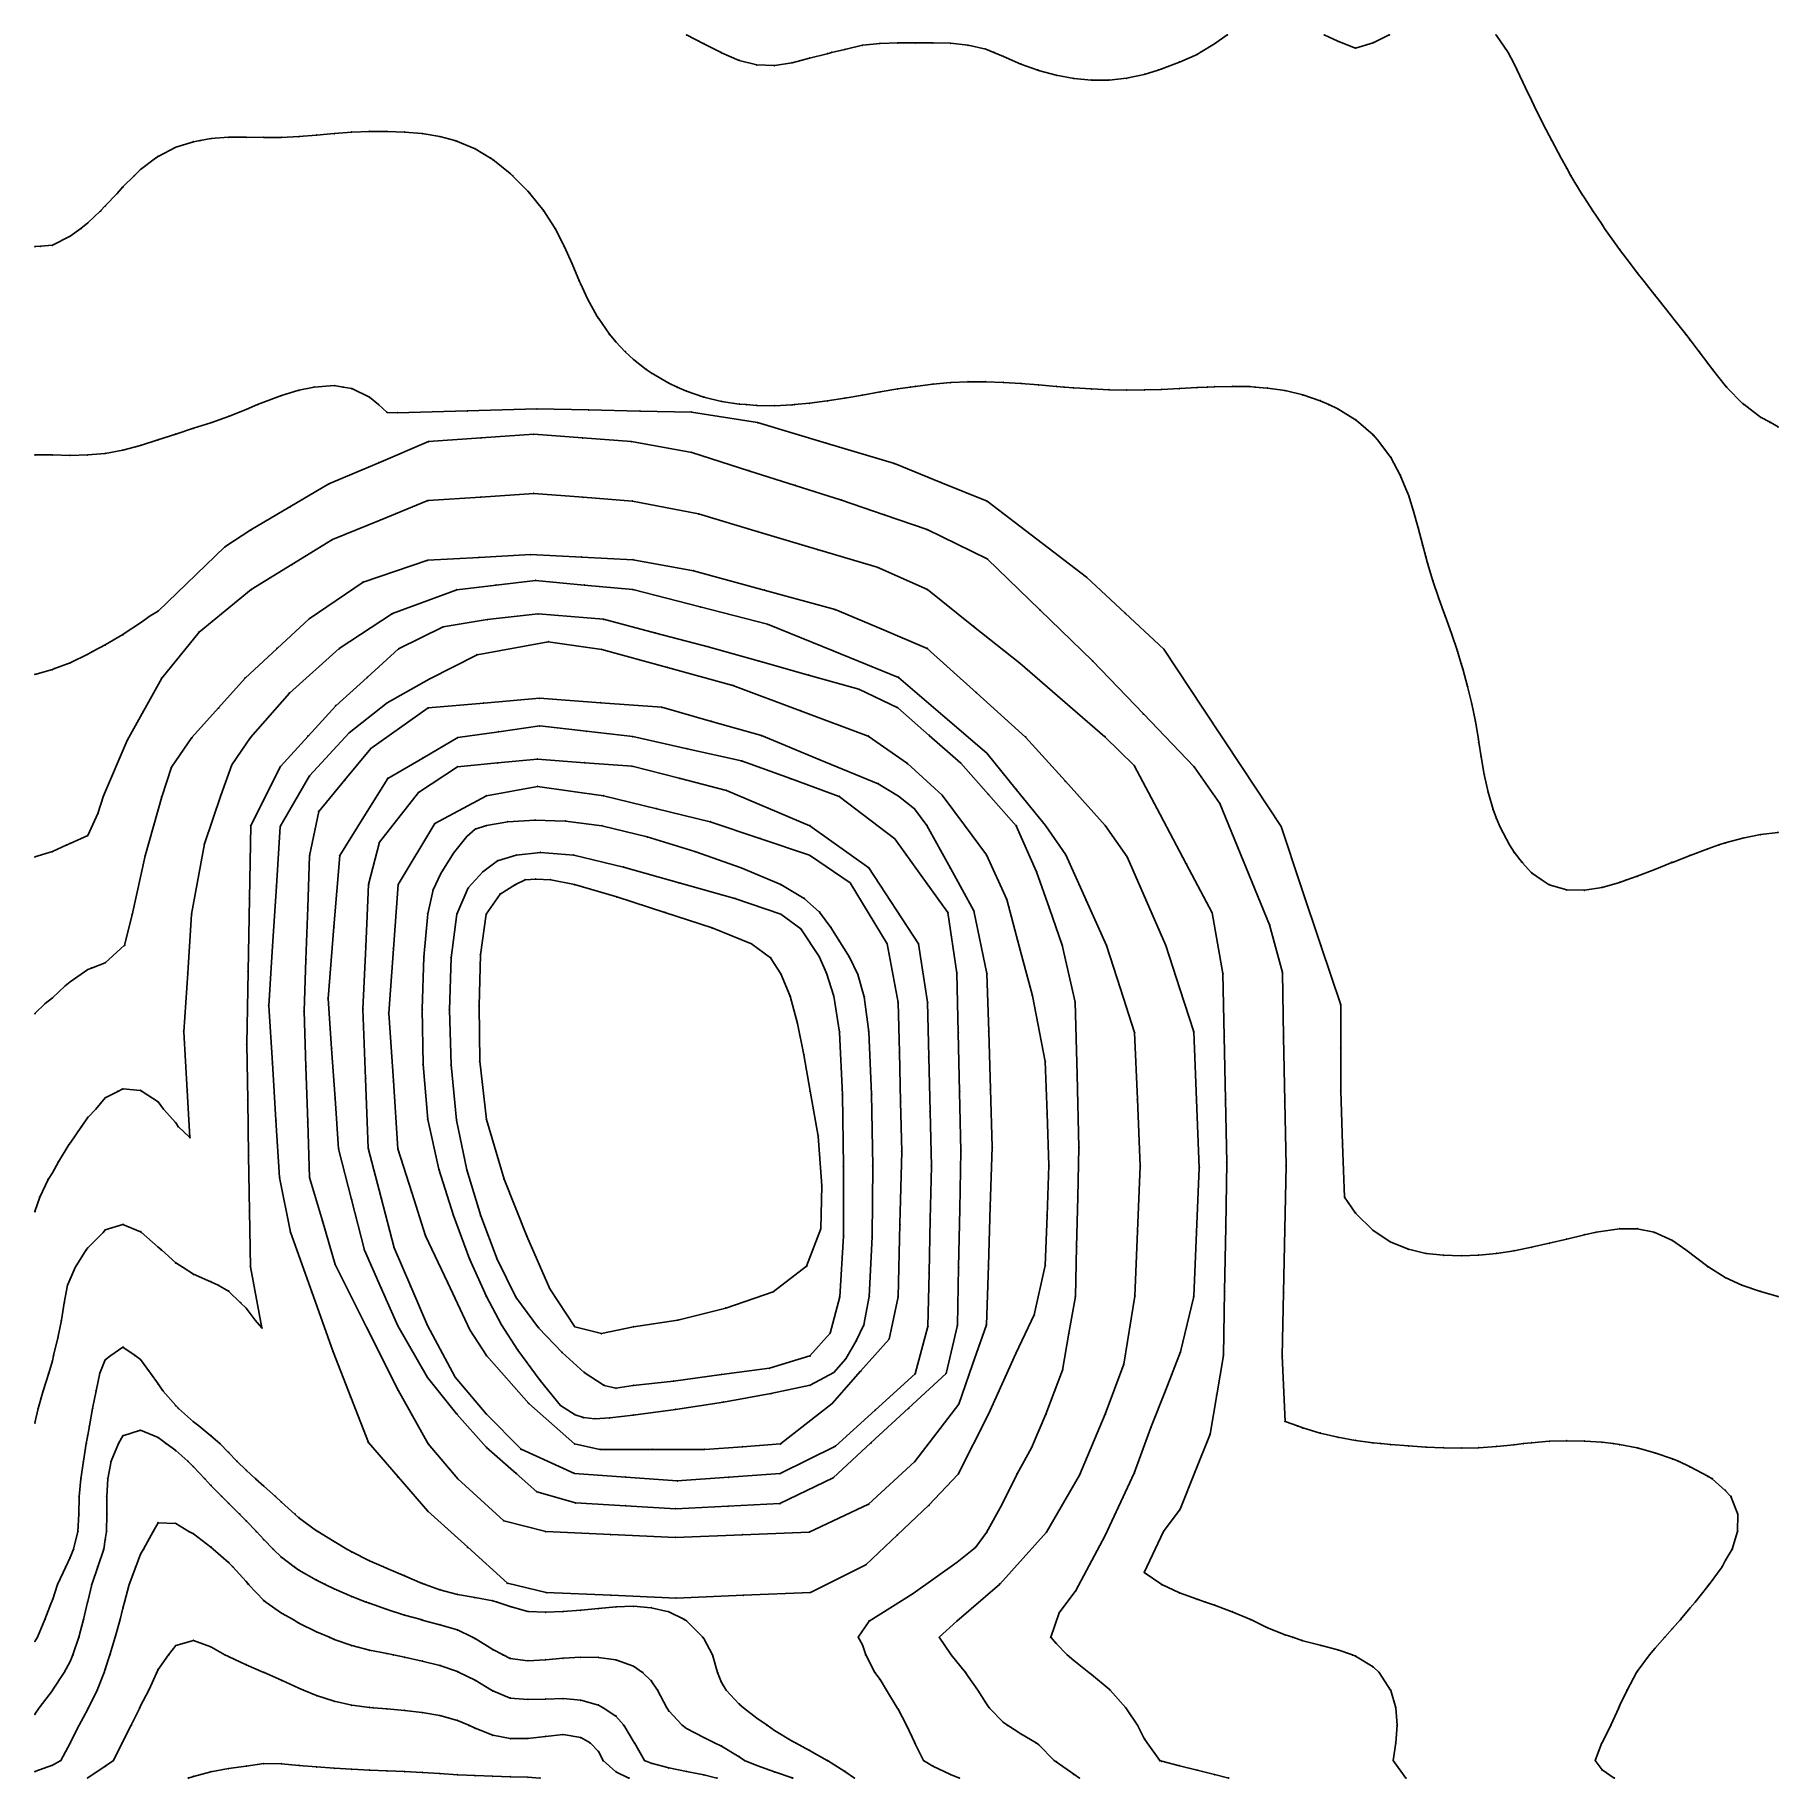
# Model space of a CAD drawing. Extents: x 5604 to 6786, y 4594 to 5776.
import ezdxf

# ---------------------------------------------------------------- set-up
doc = ezdxf.new("R2010")
doc.units = 0
doc.layers.get('0').update_dxf_attribs({"linetype": 'CONTINUOUS'})

msp = doc.modelspace()

# ---------------------------------------------------------------- linework, layer by layer
at = {"color": 173}
for points in [[(6045.889, 5775.85, 250), (6057.732, 5769.882, 250), (6069.295, 5763.914, 250), (6069.668, 5763.634, 250), (6081.604, 5758.505, 250), (6093.541, 5755.521, 250), (6105.477, 5755.055, 250), (6117.414, 5756.919, 250), (6129.35, 5760.09, 250), (6141.286, 5763.074, 250), (6144.271, 5763.914, 250), (6153.223, 5765.965, 250), (6165.159, 5768.763, 250), (6177.095, 5770.068, 250), (6189.032, 5770.348, 250), (6200.968, 5770.441, 250), (6212.905, 5770.441, 250), (6224.841, 5770.162, 250), (6236.777, 5768.763, 250), (6248.714, 5766.245, 250), (6254.309, 5763.914, 250), (6260.65, 5761.209, 250), (6272.586, 5756.081, 250), (6283.963, 5751.977, 250), (6284.523, 5751.791, 250), (6296.459, 5748.527, 250), (6308.396, 5746.382, 250), (6320.332, 5745.17, 250), (6332.268, 5745.17, 250), (6344.205, 5746.476, 250), (6356.141, 5748.993, 250), (6365.653, 5751.977, 250), (6368.077, 5752.723, 250), (6380.014, 5757.386, 250), (6391.95, 5762.608, 250), (6394.095, 5763.914, 250), (6403.886, 5769.882, 250), (6412.466, 5775.85, 250)], [(6478.209, 5775.85, 250), (6487.441, 5771.467, 250), (6499.377, 5766.898, 250), (6511.313, 5770.535, 250), (6522.224, 5775.85, 250)], [(6785.85, 5510.08, 250), (6780.348, 5513.25, 250), (6773.914, 5516.7, 250), (6762.723, 5525.187, 250), (6761.977, 5525.746, 250), (6750.88, 5537.123, 250), (6750.041, 5538.055, 250), (6741.368, 5549.059, 250), (6738.104, 5553.255, 250), (6732.416, 5560.996, 250), (6726.168, 5569.015, 250), (6723.277, 5572.932, 250), (6714.232, 5584.309, 250), (6713.859, 5584.868, 250), (6704.347, 5596.805, 250), (6702.295, 5599.416, 250), (6694.929, 5608.741, 250), (6690.359, 5614.616, 250), (6685.696, 5620.677, 250), (6678.423, 5630.469, 250), (6676.837, 5632.614, 250), (6668.258, 5644.55, 250), (6666.486, 5647.254, 250), (6660.145, 5656.486, 250), (6654.55, 5665.438, 250), (6652.592, 5668.423, 250), (6645.411, 5680.359, 250), (6642.614, 5685.395, 250), (6638.697, 5692.295, 250), (6632.356, 5704.232, 250), (6630.677, 5707.589, 250), (6626.201, 5716.168, 250), (6620.326, 5728.104, 250), (6618.741, 5731.555, 250), (6614.544, 5740.041, 250), (6608.949, 5751.977, 250), (6606.805, 5756.267, 250), (6602.794, 5763.914, 250), (6594.868, 5775.477, 250), (6594.588, 5775.85, 250)], [(6785.85, 5235.17, 240), (6773.914, 5233.771, 240), (6761.977, 5231.347, 240), (6750.041, 5228.083, 240), (6745.751, 5226.777, 240), (6738.104, 5224.073, 240), (6726.168, 5219.597, 240), (6714.232, 5214.934, 240), (6713.766, 5214.841, 240), (6702.295, 5210.178, 240), (6690.359, 5205.516, 240), (6682.619, 5202.905, 240), (6678.423, 5201.319, 240), (6666.486, 5197.962, 240), (6654.55, 5196.004, 240), (6642.614, 5196.284, 240), (6630.677, 5199.734, 240), (6625.828, 5202.905, 240), (6618.741, 5207.847, 240), (6612.4, 5214.841, 240), (6606.805, 5221.742, 240), (6603.82, 5226.777, 240), (6597.479, 5238.714, 240), (6594.868, 5244.588, 240), (6592.63, 5250.65, 240), (6589.273, 5262.586, 240), (6586.662, 5274.523, 240), (6584.517, 5286.459, 240), (6582.932, 5296.344, 240), (6582.652, 5298.396, 240), (6580.601, 5310.332, 240), (6578.176, 5322.268, 240), (6575.378, 5334.205, 240), (6572.021, 5346.141, 240), (6570.996, 5349.591, 240), (6568.478, 5358.077, 240), (6564.468, 5370.014, 240), (6560.085, 5381.95, 240), (6559.059, 5384.934, 240), (6555.795, 5393.886, 240), (6551.878, 5405.823, 240), (6548.242, 5417.759, 240), (6547.123, 5422.049, 240), (6544.978, 5429.695, 240), (6541.9, 5441.632, 240), (6538.543, 5453.568, 240), (6535.187, 5464.106, 240), (6534.627, 5465.504, 240), (6529.685, 5477.441, 240), (6523.343, 5489.377, 240), (6523.25, 5489.471, 240), (6514.298, 5501.313, 240), (6511.313, 5504.671, 240), (6501.429, 5513.25, 240), (6499.377, 5514.929, 240), (6487.441, 5522.295, 240), (6481.193, 5525.187, 240), (6475.504, 5527.797, 240), (6463.568, 5531.807, 240), (6451.632, 5534.698, 240), (6439.695, 5536.47, 240), (6431.209, 5537.123, 240), (6427.759, 5537.402, 240), (6415.823, 5537.589, 240), (6403.886, 5537.309, 240), (6399.224, 5537.123, 240), (6391.95, 5536.75, 240), (6380.014, 5536.097, 240), (6368.077, 5535.538, 240), (6356.141, 5535.165, 240), (6344.205, 5535.071, 240), (6332.268, 5535.258, 240), (6320.332, 5535.817, 240), (6308.396, 5536.563, 240), (6301.774, 5537.123, 240), (6296.459, 5537.496, 240), (6284.523, 5538.521, 240), (6272.586, 5539.547, 240), (6260.65, 5540.293, 240), (6248.714, 5540.667, 240), (6236.777, 5540.667, 240), (6224.841, 5540.107, 240), (6212.905, 5539.081, 240), (6200.968, 5537.589, 240), (6197.518, 5537.123, 240), (6189.032, 5535.817, 240), (6177.095, 5533.859, 240), (6165.159, 5531.714, 240), (6153.223, 5529.663, 240), (6141.286, 5527.704, 240), (6129.35, 5526.119, 240), (6118.999, 5525.187, 240), (6117.414, 5525, 240), (6105.477, 5524.44, 240), (6093.541, 5524.627, 240), (6086.36, 5525.187, 240), (6081.604, 5525.56, 240), (6069.668, 5527.424, 240), (6057.732, 5530.315, 240), (6045.795, 5534.418, 240), (6039.547, 5537.123, 240), (6033.859, 5539.827, 240), (6021.923, 5546.728, 240), (6018.565, 5549.059, 240), (6009.986, 5555.773, 240), (6004.298, 5560.996, 240), (5998.05, 5567.709, 240), (5993.667, 5572.932, 240), (5986.114, 5583.749, 240), (5985.368, 5584.868, 240), (5978.84, 5596.805, 240), (5974.177, 5606.783, 240), (5973.338, 5608.741, 240), (5968.302, 5620.677, 240), (5962.894, 5632.614, 240), (5962.241, 5634.012, 240), (5956.739, 5644.55, 240), (5950.305, 5654.714, 240), (5949.092, 5656.486, 240), (5939.674, 5668.423, 240), (5938.368, 5669.821, 240), (5928.017, 5680.359, 240), (5926.432, 5681.851, 240), (5914.496, 5691.363, 240), (5913.097, 5692.295, 240), (5902.559, 5698.637, 240), (5890.623, 5703.672, 240), (5888.851, 5704.232, 240), (5878.687, 5706.936, 240), (5866.75, 5708.895, 240), (5854.813, 5709.92, 240), (5842.877, 5710.387, 240), (5830.941, 5710.387, 240), (5819.004, 5709.92, 240), (5807.068, 5708.988, 240), (5795.132, 5707.869, 240), (5783.195, 5706.936, 240), (5771.259, 5706.376, 240), (5759.323, 5706.283, 240), (5747.386, 5706.47, 240), (5735.45, 5706.47, 240), (5723.514, 5705.538, 240), (5716.146, 5704.232, 240), (5711.577, 5703.393, 240), (5699.641, 5699.663, 240), (5687.705, 5693.415, 240), (5686.026, 5692.295, 240), (5675.768, 5684.649, 240), (5671.479, 5680.359, 240), (5663.832, 5672.806, 240), (5660.008, 5668.423, 240), (5651.896, 5659.937, 240), (5648.725, 5656.486, 240), (5639.959, 5648.374, 240), (5635.39, 5644.55, 240), (5628.023, 5639.328, 240), (5616.086, 5633.267, 240), (5607.973, 5632.614, 240), (5604.15, 5632.334, 240)], [(6785.85, 4920.628, 220), (6773.914, 4924.079, 220), (6761.138, 4928.368, 220), (6750.041, 4933.404, 220), (6738.104, 4940.958, 220), (6723.371, 4952.241, 220), (6714.232, 4958.582, 220), (6701.736, 4964.177, 220), (6690.359, 4966.602, 220), (6678.423, 4966.602, 220), (6662.477, 4964.177, 220), (6654.55, 4962.499, 220), (6642.614, 4959.608, 220), (6630.677, 4956.717, 220), (6618.741, 4954.013, 220), (6606.805, 4951.681, 220), (6594.868, 4949.816, 220), (6582.932, 4948.697, 220), (6570.996, 4948.231, 220), (6559.059, 4948.604, 220), (6547.123, 4949.816, 220), (6535.187, 4952.614, 220), (6523.25, 4957.556, 220), (6511.313, 4965.39, 220), (6499.377, 4977.14, 220), (6491.917, 4988.05, 220), (6490.625, 5024.048, 220), (6489.333, 5060.046, 220), (6489.333, 5089.147, 220), (6489.333, 5118.249, 220), (6475.872, 5158.583, 220), (6462.411, 5198.917, 220), (6448.95, 5239.25, 220), (6422.461, 5279.292, 220), (6395.972, 5319.333, 220), (6369.483, 5359.374, 220), (6343.305, 5383.771, 220), (6317.126, 5408.168, 220), (6283.402, 5433.951, 220), (6249.679, 5459.733, 220), (6218.246, 5472.513, 220), (6186.813, 5485.292, 220), (6140.432, 5499.16, 220), (6094.051, 5513.028, 220), (6049.297, 5520.14, 220), (6014.396, 5520.858, 220), (5979.494, 5521.577, 220), (5944.593, 5522.295, 220), (5897.221, 5520.982, 220), (5849.848, 5519.67, 220), (5842.877, 5519.871, 220), (5837.189, 5525.187, 220), (5830.941, 5530.315, 220), (5819.004, 5536.097, 220), (5813.129, 5537.123, 220), (5807.068, 5538.055, 220), (5793.453, 5537.123, 220), (5783.195, 5534.978, 220), (5771.259, 5531.341, 220), (5755.126, 5525.187, 220), (5747.386, 5521.922, 220), (5735.45, 5517.26, 220), (5723.514, 5512.97, 220), (5711.577, 5509.147, 220), (5699.641, 5505.23, 220), (5687.518, 5501.313, 220), (5675.768, 5497.583, 220), (5663.832, 5494.413, 220), (5651.896, 5492.175, 220), (5639.959, 5491.056, 220), (5628.023, 5490.776, 220), (5616.086, 5491.056, 220), (5604.15, 5491.149, 220)], [(6674.786, 4594.15, 200), (6666.486, 4599.745, 200), (6661.917, 4606.086, 200), (6666.393, 4618.023, 200), (6666.486, 4618.116, 200), (6672.455, 4629.959, 200), (6677.863, 4641.896, 200), (6678.423, 4643.108, 200), (6683.458, 4653.832, 200), (6689.893, 4665.768, 200), (6690.359, 4666.328, 200), (6698.565, 4677.705, 200), (6702.295, 4682.087, 200), (6709.01, 4689.641, 200), (6714.232, 4695.516, 200), (6719.734, 4701.577, 200), (6726.168, 4709.504, 200), (6729.712, 4713.514, 200), (6738.104, 4724.331, 200), (6739.037, 4725.45, 200), (6747.803, 4737.386, 200), (6750.041, 4741.489, 200), (6754.704, 4749.323, 200), (6758.34, 4761.259, 200), (6758.434, 4773.195, 200), (6753.864, 4785.132, 200), (6750.041, 4789.142, 200), (6741.182, 4797.068, 200), (6738.104, 4798.747, 200), (6726.168, 4805.088, 200), (6718.242, 4809.004, 200), (6714.232, 4810.497, 200), (6702.295, 4814.6, 200), (6690.359, 4817.957, 200), (6678.423, 4820.288, 200), (6674.133, 4820.941, 200), (6666.486, 4821.78, 200), (6654.55, 4822.62, 200), (6642.614, 4822.899, 200), (6630.677, 4822.526, 200), (6618.741, 4821.5, 200), (6613.146, 4820.941, 200), (6606.805, 4820.195, 200), (6594.868, 4818.982, 200), (6582.932, 4818.144, 200), (6570.996, 4817.864, 200), (6559.059, 4818.05, 200), (6547.123, 4818.609, 200), (6535.187, 4819.355, 200), (6523.25, 4820.288, 200), (6516.629, 4820.941, 200), (6511.313, 4821.407, 200), (6499.377, 4823.086, 200), (6487.441, 4825.23, 200), (6475.504, 4828.028, 200), (6463.568, 4831.572, 200), (6460.024, 4832.877, 200), (6451.632, 4835.955, 200), (6449.719, 4880.388, 200), (6450.565, 4923.297, 200), (6451.411, 4966.207, 200), (6452.258, 5009.117, 200), (6451.454, 5052.834, 200), (6450.649, 5096.552, 200), (6449.846, 5140.27, 200), (6441.142, 5172.676, 200), (6407.398, 5254.809, 200), (6389.928, 5279.773, 200), (6355.546, 5315.599, 200), (6321.165, 5351.425, 200), (6285.476, 5386.008, 200), (6249.787, 5420.592, 200), (6208.926, 5440.534, 200), (6179.958, 5450.513, 200), (6150.991, 5460.491, 200), (6119.597, 5470.454, 200), (6088.202, 5480.417, 200), (6049.408, 5492.752, 200), (6008.515, 5500.105, 200), (5975.406, 5502.599, 200), (5942.297, 5505.092, 200), (5906.646, 5502.612, 200), (5870.995, 5500.131, 200), (5837.237, 5485.79, 200), (5803.479, 5471.449, 200), (5777.05, 5455.841, 200), (5750.62, 5440.232, 200), (5732.984, 5428.786, 200), (5687.705, 5385.307, 200), (5682.296, 5381.95, 200), (5675.768, 5377.288, 200), (5664.671, 5370.014, 200), (5663.832, 5369.361, 200), (5651.896, 5362.273, 200), (5643.596, 5358.077, 200), (5639.959, 5356.026, 200), (5628.023, 5350.151, 200), (5617.112, 5346.141, 200), (5616.086, 5345.582, 200), (5604.15, 5342.317, 200)], [(6533.508, 4594.15, 180), (6524.929, 4606.086, 180), (6526.607, 4618.023, 180), (6527.54, 4629.959, 180), (6526.607, 4641.896, 180), (6523.25, 4653.646, 180), (6523.157, 4653.832, 180), (6515.324, 4665.768, 180), (6511.313, 4669.591, 180), (6499.377, 4676.865, 180), (6497.326, 4677.705, 180), (6487.441, 4681.062, 180), (6475.504, 4684.232, 180), (6463.568, 4687.31, 180), (6456.854, 4689.641, 180), (6451.632, 4691.226, 180), (6439.695, 4696.075, 180), (6428.412, 4701.577, 180), (6427.759, 4701.857, 180), (6415.823, 4706.986, 180), (6403.886, 4711.462, 180), (6397.638, 4713.514, 180), (6391.95, 4715.379, 180), (6380.014, 4719.668, 180), (6368.077, 4725.357, 180), (6367.984, 4725.45, 180), (6356.141, 4733.563, 180), (6369.323, 4761.414, 180), (6380.429, 4776.531, 180), (6390.602, 4801.959, 180), (6400.774, 4827.387, 180), (6405.288, 4854.015, 180), (6409.8, 4880.644, 180), (6410.58, 4924.217, 180), (6411.358, 4967.79, 180), (6412.137, 5011.363, 180), (6411.244, 5054.137, 180), (6410.351, 5096.91, 180), (6409.458, 5139.684, 180), (6402.189, 5180.799, 180), (6384.602, 5214.033, 180), (6367.015, 5247.266, 180), (6349.427, 5280.499, 180), (6329.531, 5300.028, 180), (6300.695, 5324.954, 180), (6271.859, 5349.88, 180), (6240.493, 5374.849, 180), (6209.127, 5399.818, 180), (6175.145, 5414.918, 180), (6134.782, 5426.978, 180), (6094.42, 5439.038, 180), (6054.058, 5451.098, 180), (6009.164, 5459.809, 180), (5975.767, 5462.392, 180), (5942.37, 5464.974, 180), (5906.486, 5462.546, 180), (5870.603, 5460.118, 180), (5838.241, 5446.927, 180), (5805.878, 5433.735, 180), (5778.382, 5416.776, 180), (5750.885, 5399.818, 180), (5715.51, 5371.056, 180), (5690.168, 5339.86, 180), (5666.671, 5297.431, 180), (5650.72, 5260.097, 180), (5646.839, 5248.002, 180), (5639.959, 5233.025, 180), (5628.023, 5227.803, 180), (5625.878, 5226.777, 180), (5616.086, 5222.208, 180), (5604.15, 5218.571, 180)], [(6413.398, 4594.15, 160), (6403.886, 4596.575, 160), (6391.95, 4599.559, 160), (6380.014, 4602.543, 160), (6368.077, 4605.62, 160), (6366.679, 4606.086, 160), (6358.192, 4618.023, 160), (6356.141, 4621.1, 160), (6351.665, 4629.959, 160), (6344.205, 4641.056, 160), (6343.645, 4641.896, 160), (6333.014, 4653.832, 160), (6332.268, 4654.484, 160), (6320.332, 4664.462, 160), (6318.56, 4665.768, 160), (6308.396, 4673.975, 160), (6304.013, 4677.705, 160), (6296.459, 4685.444, 160), (6292.822, 4689.641, 160), (6298.408, 4706.119, 160), (6309.876, 4721.288, 160), (6329.633, 4758.605, 160), (6349.356, 4800.821, 160), (6360.64, 4831.81, 160), (6370.742, 4857.449, 160), (6380.844, 4883.087, 160), (6389.661, 4920.73, 160), (6391.55, 4964.298, 160), (6393.439, 5007.866, 160), (6391.55, 5053.908, 160), (6389.661, 5099.95, 160), (6380.197, 5129.284, 160), (6370.734, 5158.617, 160), (6357.652, 5188.616, 160), (6344.57, 5218.615, 160), (6329.741, 5239.867, 160), (6302.714, 5269.874, 160), (6275.688, 5299.88, 160), (6242.392, 5329.902, 160), (6209.097, 5359.924, 160), (6177.836, 5373.112, 160), (6146.576, 5386.301, 160), (6098.603, 5399.458, 160), (6050.63, 5412.614, 160), (6009.66, 5420.013, 160), (5974.894, 5421.808, 160), (5940.127, 5423.602, 160), (5905.311, 5421.673, 160), (5870.494, 5419.745, 160), (5826.597, 5404.9, 160), (5790.154, 5380.026, 160), (5768.397, 5359.909, 160), (5746.642, 5339.793, 160), (5728.631, 5319.654, 160), (5710.62, 5299.515, 160), (5696.698, 5279.446, 160), (5690.199, 5259.432, 160), (5678.846, 5219.307, 160), (5670.046, 5179.362, 160), (5665.009, 5158.775, 160), (5651.896, 5146.859, 160), (5642.477, 5143.223, 160), (5639.959, 5142.197, 160), (5628.023, 5133.897, 160), (5624.759, 5131.286, 160), (5616.086, 5123.08, 160), (5611.144, 5119.35, 160), (5604.15, 5112.449, 160)], [(6312.219, 4594.15, 140), (6308.396, 4596.761, 140), (6296.459, 4605.247, 140), (6295.153, 4606.086, 140), (6284.523, 4616.904, 140), (6282.844, 4618.023, 140), (6272.586, 4624.177, 140), (6263.448, 4629.959, 140), (6260.65, 4631.917, 140), (6251.138, 4641.896, 140), (6248.714, 4645.252, 140), (6243.305, 4653.832, 140), (6236.777, 4663.157, 140), (6235.005, 4665.768, 140), (6225.307, 4677.705, 140), (6224.841, 4678.357, 140), (6217.194, 4689.641, 140), (6229.216, 4700.567, 140), (6258.204, 4725.709, 140), (6289.803, 4760.848, 140), (6312.296, 4799.596, 140), (6329.73, 4840.815, 140), (6342.294, 4874.663, 140), (6349.837, 4920.864, 140), (6351.67, 4964.927, 140), (6353.503, 5008.99, 140), (6351.554, 5054.325, 140), (6349.605, 5099.66, 140), (6340.124, 5129.1, 140), (6330.643, 5158.541, 140), (6316.788, 5189.255, 140), (6302.932, 5219.969, 140), (6289.251, 5239.886, 140), (6269.359, 5264.367, 140), (6249.468, 5288.848, 140), (6219.567, 5314.563, 140), (6189.666, 5340.277, 140), (6145.256, 5358.31, 140), (6100.847, 5376.342, 140), (6055.197, 5388.091, 140), (6009.546, 5399.841, 140), (5976.544, 5402.917, 140), (5943.543, 5405.993, 140), (5916.822, 5402.854, 140), (5890.102, 5399.714, 140), (5846.583, 5383.534, 140), (5810.48, 5359.835, 140), (5776.705, 5329.663, 140), (5750.357, 5299.554, 140), (5737.735, 5281.129, 140), (5730.162, 5260.184, 140), (5719.078, 5227.446, 140), (5710.431, 5179.731, 140), (5707.754, 5139.904, 140), (5705.077, 5100.077, 140), (5707.406, 5060.307, 140), (5709.274, 5028.4, 140), (5701.226, 5035.795, 140), (5699.641, 5038.407, 140), (5691.341, 5047.732, 140), (5687.705, 5052.488, 140), (5676.794, 5059.668, 140), (5675.768, 5060.321, 140), (5663.832, 5061.347, 140), (5660.288, 5059.668, 140), (5651.896, 5055.378, 140), (5645.554, 5047.732, 140), (5639.959, 5042.043, 140), (5635.763, 5035.795, 140), (5628.023, 5024.605, 140), (5627.463, 5023.859, 140), (5620.096, 5011.923, 140), (5616.086, 5004.462, 140), (5613.102, 4999.986, 140), (5607.507, 4988.05, 140), (5604.15, 4978.165, 140)], [(5604.15, 4834.929, 120), (5606.295, 4844.813, 120), (5609.838, 4856.75, 120), (5613.568, 4868.687, 120), (5616.086, 4876.986, 120), (5616.833, 4880.623, 120), (5619.816, 4892.559, 120), (5622.148, 4904.496, 120), (5624.106, 4916.432, 120), (5626.344, 4928.368, 120), (5628.023, 4932.471, 120), (5631.473, 4940.305, 120), (5638.933, 4952.241, 120), (5639.959, 4953.546, 120), (5650.59, 4964.177, 120), (5651.896, 4965.763, 120), (5663.832, 4969.493, 120), (5675.768, 4964.55, 120), (5676.234, 4964.177, 120), (5687.705, 4954.106, 120), (5689.942, 4952.241, 120), (5699.641, 4943.382, 120), (5704.677, 4940.305, 120), (5711.577, 4935.735, 120), (5723.514, 4930.606, 120), (5728.363, 4928.368, 120), (5735.45, 4924.358, 120), (5743.563, 4916.432, 120), (5747.386, 4912.702, 120), (5753.541, 4904.496, 120), (5758.054, 4899.328, 120), (5750.221, 4940.837, 120), (5749.622, 4978.529, 120), (5749.022, 5016.221, 120), (5748.423, 5053.913, 120), (5747.824, 5091.604, 120), (5748.698, 5141.02, 120), (5749.571, 5190.436, 120), (5750.445, 5239.852, 120), (5770.627, 5279.9, 120), (5789.392, 5300.464, 120), (5808.157, 5321.029, 120), (5829.419, 5340.331, 120), (5850.681, 5359.633, 120), (5880.831, 5374.528, 120), (5910.813, 5379.482, 120), (5945.218, 5383.318, 120), (5989.542, 5379.689, 120), (6024.994, 5370.358, 120), (6060.446, 5361.027, 120), (6094.551, 5351.438, 120), (6128.656, 5341.849, 120), (6162.761, 5332.26, 120), (6189.101, 5319.687, 120), (6210.425, 5300.939, 120), (6231.749, 5282.191, 120), (6250.564, 5260.96, 120), (6269.38, 5239.729, 120), (6283.129, 5208.541, 120), (6291.839, 5183.615, 120), (6300.549, 5158.689, 120), (6309.295, 5120.071, 120), (6310.598, 5070.864, 120), (6311.902, 5021.657, 120), (6311.107, 4988.012, 120), (6310.313, 4954.367, 120), (6309.519, 4920.723, 120), (6305.151, 4895.762, 120), (6300.782, 4870.801, 120), (6289.562, 4840.765, 120), (6279.78, 4818.124, 120), (6269.914, 4800.494, 120), (6259.618, 4779.303, 120), (6249.283, 4760.627, 120), (6241.743, 4750.548, 120), (6229.326, 4740.47, 120), (6199.487, 4719.291, 120), (6169.677, 4700.603, 120), (6162.268, 4689.641, 120), (6165.159, 4684.419, 120), (6167.397, 4677.705, 120), (6173.645, 4665.768, 120), (6177.095, 4660.919, 120), (6181.385, 4653.832, 120), (6188.659, 4641.896, 120), (6189.032, 4641.243, 120), (6194.907, 4629.959, 120), (6200.595, 4618.023, 120), (6200.968, 4617.37, 120), (6206.563, 4606.086, 120), (6212.905, 4602.356, 120), (6224.841, 4596.575, 120), (6230.902, 4594.15, 120)], [(5871.447, 5339.123, 100), (5842.914, 5323.027, 100), (5817.267, 5302.744, 100), (5790.414, 5273.559, 100), (5770.475, 5239.198, 100), (5767.879, 5198.692, 100), (5765.284, 5158.186, 100), (5762.688, 5117.68, 100), (5765.129, 5078.87, 100), (5767.57, 5040.06, 100), (5770.012, 5001.25, 100), (5777.423, 4964.299, 100), (5791.854, 4923.721, 100), (5806.284, 4883.144, 100), (5818.254, 4852.368, 100), (5830.225, 4821.592, 100), (5850.393, 4798.316, 100), (5870.561, 4775.041, 100), (5897.535, 4750.655, 100), (5924.509, 4726.269, 100), (5950.785, 4719.942, 100), (5994.783, 4718.077, 100), (6038.78, 4716.211, 100), (6084.396, 4718.154, 100), (6130.011, 4720.098, 100), (6167.53, 4738.851, 100), (6188.835, 4758.989, 100), (6210.142, 4779.127, 100), (6230.105, 4800.206, 100), (6250.525, 4840.833, 100), (6269.139, 4882.029, 100), (6281.586, 4908.18, 100), (6289.055, 4941.618, 100), (6290.3, 4975.576, 100), (6291.544, 5009.535, 100), (6290.3, 5044.737, 100), (6289.055, 5079.939, 100), (6280.342, 5124.537, 100), (6271.643, 5157.097, 100), (6262.944, 5189.657, 100), (6249.222, 5220.022, 100), (6234.212, 5240.204, 100), (6219.203, 5260.385, 100), (6195.65, 5281.831, 100), (6169.093, 5300.517, 100), (6123.224, 5317.706, 100), (6077.355, 5334.895, 100), (6032.905, 5347.082, 100), (5988.455, 5359.269, 100), (5952.171, 5364.46, 100), (5903.955, 5355.701, 100), (5871.447, 5339.123, 100)], [(5870.772, 5319.663, 80), (5831.938, 5292.182, 80), (5814.274, 5270.807, 80), (5796.611, 5249.432, 80), (5790.38, 5219.382, 80), (5789.137, 5184.267, 80), (5787.894, 5149.152, 80), (5786.65, 5114.037, 80), (5787.894, 5076.424, 80), (5789.137, 5038.811, 80), (5790.38, 5001.198, 80), (5799.025, 4971.812, 80), (5807.669, 4942.425, 80), (5829.029, 4899.77, 80), (5850.389, 4857.114, 80), (5870.772, 4820.849, 80), (5890.848, 4797.085, 80), (5921.962, 4768.583, 80), (5950.462, 4761.241, 80), (5994.481, 4759.28, 80), (6038.5, 4757.318, 80), (6083.813, 4759.104, 80), (6129.126, 4760.891, 80), (6169.255, 4779.781, 80), (6200.61, 4808.708, 80), (6230.384, 4847.712, 80), (6239.786, 4874.603, 80), (6249.188, 4901.494, 80), (6250.504, 4941.607, 80), (6251.82, 4981.72, 80), (6253.137, 5021.833, 80), (6251.938, 5061.099, 80), (6250.738, 5100.364, 80), (6249.539, 5139.63, 80), (6240.652, 5181.972, 80), (6224.734, 5210.941, 80), (6208.816, 5239.911, 80), (6200.391, 5251.219, 80), (6189.508, 5259.896, 80), (6175.816, 5268.236, 80), (6136.245, 5284.53, 80), (6096.674, 5300.825, 80), (6062.874, 5310.419, 80), (6029.075, 5320.013, 80), (5987.623, 5323.075, 80), (5946.171, 5326.137, 80), (5908.472, 5322.9, 80), (5870.772, 5319.663, 80)], [(5890.775, 5299.45, 60), (5867.09, 5285.662, 60), (5843.406, 5271.874, 60), (5827.092, 5245.712, 60), (5810.778, 5219.55, 60), (5806.828, 5171.121, 60), (5802.877, 5122.691, 60), (5805.254, 5088.73, 60), (5807.631, 5054.769, 60), (5810.009, 5020.807, 60), (5818.798, 4986.438, 60), (5827.588, 4952.068, 60), (5838.926, 4926.384, 60), (5850.264, 4900.701, 60), (5870.263, 4865.828, 60), (5890.262, 4840.941, 60), (5910.389, 4818.352, 60), (5930.517, 4800.735, 60), (5944.363, 4788.267, 60), (5970.515, 4780.76, 60), (6004.564, 4778.751, 60), (6038.613, 4776.743, 60), (6073.912, 4778.496, 60), (6109.21, 4780.248, 60), (6145.377, 4797.806, 60), (6170.868, 4821.366, 60), (6196.359, 4844.926, 60), (6221.85, 4868.486, 60), (6229.462, 4901.122, 60), (6230.252, 4940.499, 60), (6231.043, 4979.875, 60), (6231.833, 5019.252, 60), (6230.958, 5059.44, 60), (6230.082, 5099.627, 60), (6229.206, 5139.815, 60), (6223.068, 5180.952, 60), (6205.024, 5205.926, 60), (6186.979, 5230.899, 60), (6149.465, 5259.64, 60), (6116.301, 5271.681, 60), (6083.136, 5283.721, 60), (6046.303, 5291.97, 60), (6009.47, 5300.218, 60), (5977.921, 5303.791, 60), (5946.373, 5307.364, 60), (5918.574, 5303.407, 60), (5890.775, 5299.45, 60)], [(5890.712, 5279.701, 40), (5864.218, 5262.279, 40), (5837.7, 5228.539, 40), (5830.396, 5199.825, 40), (5828.461, 5157.667, 40), (5826.526, 5115.508, 40), (5828.327, 5068.344, 40), (5830.127, 5021.179, 40), (5838.904, 4987.43, 40), (5847.68, 4953.68, 40), (5858.964, 4927.348, 40), (5870.248, 4901.015, 40), (5888.945, 4866.039, 40), (5910.099, 4841.042, 40), (5933.762, 4817.13, 40), (5969.876, 4800.7, 40), (6004.733, 4798.166, 40), (6039.59, 4795.63, 40), (6074.464, 4798.104, 40), (6109.338, 4800.579, 40), (6146.815, 4819.195, 40), (6173.818, 4843.664, 40), (6200.821, 4868.132, 40), (6209.505, 4900.355, 40), (6210.285, 4936.57, 40), (6211.064, 4972.785, 40), (6211.844, 5009, 40), (6210.975, 5046.032, 40), (6210.105, 5083.065, 40), (6209.236, 5120.098, 40), (6203.144, 5159.633, 40), (6169.441, 5211.193, 40), (6129.533, 5239.776, 40), (6101.221, 5251.758, 40), (6072.909, 5263.74, 40), (6040.956, 5271.916, 40), (6009.003, 5280.091, 40), (5976.935, 5282.497, 40), (5944.866, 5284.903, 40), (5917.789, 5282.302, 40), (5890.712, 5279.701, 40)], [(5910.219, 5260.095, 20), (5875.373, 5241.234, 20), (5850.423, 5199.956, 20), (5847.25, 5156.379, 20), (5844.078, 5112.803, 20), (5847.146, 5066.72, 20), (5850.215, 5020.637, 20), (5859.604, 4991.218, 20), (5868.993, 4961.798, 20), (5884.006, 4929.896, 20), (5899.021, 4897.995, 20), (5910.219, 4880.625, 20), (5938.897, 4848.174, 20), (5970.016, 4820.694, 20), (5987.219, 4816.949, 20), (6022.731, 4816.949, 20), (6058.243, 4816.949, 20), (6083.917, 4818.822, 20), (6109.59, 4820.694, 20), (6144.617, 4848.171, 20), (6163.912, 4869.995, 20), (6183.207, 4891.818, 20), (6189.319, 4920.441, 20), (6190.558, 4969.657, 20), (6191.797, 5018.872, 20), (6190.971, 5052.52, 20), (6190.145, 5086.168, 20), (6189.319, 5119.816, 20), (6181.857, 5159.741, 20), (6156.837, 5200.985, 20), (6129.315, 5219.771, 20), (6095.614, 5231.097, 20), (6061.913, 5242.423, 20), (6025.754, 5251.249, 20), (5989.597, 5260.075, 20), (5944.913, 5266.362, 20), (5910.219, 5260.095, 20)], [(5910.282, 5239.867, 0), (5902.624, 5237.432, 0), (5896.878, 5232.341, 0), (5887.854, 5221.125, 0), (5879.393, 5207.431, 0), (5874.087, 5196.253, 0), (5870.499, 5180.096, 0), (5867.833, 5150.687, 0), (5866.748, 5115.347, 0), (5867.302, 5077.97, 0), (5870.499, 5040.563, 0), (5878.025, 5006.836, 0), (5887.882, 4975.577, 0), (5898.837, 4946.26, 0), (5910.282, 4920.543, 0), (5920.534, 4901.354, 0), (5931.586, 4884.35, 0), (5946.701, 4863.709, 0), (5960.39, 4846.797, 0), (5970.296, 4840.427, 0), (5976.038, 4838.571, 0), (5983.79, 4837.816, 0), (5993.806, 4838.32, 0), (6009.78, 4840.257, 0), (6038.313, 4844.125, 0), (6070.934, 4849.108, 0), (6103.098, 4854.797, 0), (6129.639, 4860.464, 0), (6145.812, 4869.146, 0), (6153.818, 4878.47, 0), (6160.911, 4890.472, 0), (6166.134, 4901.322, 0), (6169.762, 4920.576, 0), (6171.646, 4961.046, 0), (6172.089, 5009.131, 0), (6171.362, 5057.756, 0), (6169.422, 5100.149, 0), (6166.333, 5123.865, 0), (6162.037, 5138.857, 0), (6156.259, 5150.572, 0), (6143.757, 5170.826, 0), (6136.065, 5181.236, 0), (6125.691, 5190.474, 0), (6109.748, 5199.87, 0), (6082.941, 5211.146, 0), (6051.551, 5222.274, 0), (6019.263, 5232.161, 0), (5988.563, 5239.724, 0), (5963.929, 5242.952, 0), (5943.07, 5243.539, 0), (5924.67, 5242.412, 0), (5910.282, 5239.867, 0)], [(5930.426, 5219.864, -20), (5917.827, 5216.023, -20), (5907.891, 5208.581, -20), (5897.96, 5197.554, -20), (5890.209, 5179.835, -20), (5886.247, 5150.304, -20), (5885.113, 5115.014, -20), (5886.251, 5077.616, -20), (5890.071, 5040.2, -20), (5897.07, 5006.477, -20), (5906.431, 4975.23, -20), (5917.431, 4946.008, -20), (5930.288, 4920.228, -20), (5945.593, 4899.471, -20), (5961.495, 4882.783, -20), (5976.536, 4869.219, -20), (5990.128, 4860.335, -20), (5997.982, 4858.463, -20), (6009.743, 4860.335, -20), (6037.159, 4863.301, -20), (6069.617, 4867.832, -20), (6102.07, 4872.049, -20), (6129.562, 4880.35, -20), (6143.243, 4895.688, -20), (6149.738, 4920.517, -20), (6152.386, 4961.565, -20), (6152.187, 5008.957, -20), (6151.597, 5057.447, -20), (6149.591, 5099.878, -20), (6145.695, 5124.297, -20), (6140.711, 5139.855, -20), (6135.725, 5151.132, -20), (6123.28, 5169.758, -20), (6109.928, 5179.772, -20), (6078.654, 5190.468, -20), (6040.88, 5201.025, -20), (6003.259, 5211.738, -20), (5969.398, 5219.802, -20), (5946.853, 5221.712, -20), (5930.426, 5219.864, -20)], [(5930.009, 5199.815, -40), (5919.538, 5193.427, -40), (5910.162, 5179.747, -40), (5906.136, 5152.267, -40), (5905.219, 5117.654, -40), (5905.707, 5080.137, -40), (5910.247, 5040.517, -40), (5922.271, 5000.083, -40), (5937.722, 4961.604, -40), (5953.171, 4925.917, -40), (5970.162, 4900.094, -40), (5988.19, 4895.454, -40), (6009.97, 4900.087, -40), (6040.093, 4904.699, -40), (6072.421, 4912.762, -40), (6104.51, 4923.776, -40), (6127.279, 4941.124, -40), (6136.864, 4966.425, -40), (6137.548, 4995.602, -40), (6135.187, 5029.35, -40), (6129.691, 5059.717, -40), (6125.492, 5084.495, -40), (6121.002, 5105.708, -40), (6116.125, 5124.118, -40), (6109.856, 5139.324, -40), (6102.916, 5150.27, -40), (6090.021, 5159.68, -40), (6063.222, 5170.448, -40), (6031.241, 5181.02, -40), (5998.561, 5191.516, -40), (5969.948, 5199.815, -40), (5953.857, 5203.106, -40), (5943.714, 5203.578, -40), (5936.462, 5203.186, -40), (5930.009, 5199.815, -40)], [(6159.657, 4594.15, 100), (6153.223, 4598.719, 100), (6141.379, 4606.086, 100), (6141.286, 4606.18, 100), (6129.35, 4612.987, 100), (6119.838, 4618.023, 100), (6117.414, 4619.235, 100), (6105.477, 4626.509, 100), (6100.441, 4629.959, 100), (6093.541, 4634.808, 100), (6084.496, 4641.896, 100), (6081.604, 4644.32, 100), (6072.652, 4653.832, 100), (6069.668, 4659.054, 100), (6066.964, 4665.768, 100), (6063.607, 4677.705, 100), (6057.732, 4688.708, 100), (6056.893, 4689.641, 100), (6045.795, 4700.831, 100), (6044.49, 4701.577, 100), (6033.859, 4706.986, 100), (6021.923, 4709.69, 100), (6009.986, 4710.716, 100), (5998.05, 4710.25, 100), (5986.114, 4709.131, 100), (5974.177, 4707.918, 100), (5962.241, 4707.079, 100), (5950.305, 4706.613, 100), (5938.368, 4707.172, 100), (5926.432, 4710.437, 100), (5917.479, 4713.514, 100), (5914.496, 4714.353, 100), (5902.559, 4716.591, 100), (5890.623, 4718.736, 100), (5878.687, 4721.813, 100), (5868.708, 4725.45, 100), (5866.75, 4726.196, 100), (5854.813, 4731.325, 100), (5842.877, 4736.36, 100), (5840.453, 4737.386, 100), (5830.941, 4741.489, 100), (5819.004, 4747.458, 100), (5815.647, 4749.323, 100), (5807.068, 4754.452, 100), (5796.064, 4761.259, 100), (5795.132, 4761.819, 100), (5783.195, 4770.678, 100), (5780.398, 4773.195, 100), (5771.259, 4781.309, 100), (5767.249, 4785.132, 100), (5759.323, 4792.126, 100), (5753.821, 4797.068, 100), (5747.386, 4802.85, 100), (5741.138, 4809.004, 100), (5735.45, 4814.973, 100), (5729.575, 4820.941, 100), (5723.514, 4826.256, 100), (5715.401, 4832.877, 100), (5711.577, 4835.675, 100), (5701.413, 4844.813, 100), (5699.641, 4846.679, 100), (5690.968, 4856.75, 100), (5687.705, 4861.413, 100), (5682.482, 4868.687, 100), (5675.768, 4877.918, 100), (5672.131, 4880.623, 100), (5663.832, 4886.311, 100), (5655.625, 4880.623, 100), (5651.896, 4877.639, 100), (5648.166, 4868.687, 100), (5645.647, 4856.75, 100), (5643.316, 4844.813, 100), (5641.078, 4832.877, 100), (5639.959, 4826.629, 100), (5639.026, 4820.941, 100), (5637.068, 4809.004, 100), (5635.39, 4797.068, 100), (5634.177, 4785.132, 100), (5633.991, 4773.195, 100), (5633.338, 4761.259, 100), (5630.447, 4749.323, 100), (5628.023, 4743.728, 100), (5625.039, 4737.386, 100), (5619.537, 4725.45, 100), (5616.086, 4714.819, 100), (5615.434, 4713.514, 100), (5610.958, 4701.577, 100), (5605.829, 4689.641, 100), (5604.15, 4686.843, 100)], [(6117.88, 4594.15, 90), (6117.414, 4594.336, 90), (6105.477, 4598.346, 90), (6093.541, 4602.729, 90), (6085.241, 4606.086, 90), (6081.604, 4608.697, 90), (6069.668, 4615.878, 90), (6064.912, 4618.023, 90), (6057.732, 4621.66, 90), (6045.795, 4627.908, 90), (6042.998, 4629.959, 90), (6033.859, 4639.75, 90), (6032.46, 4641.896, 90), (6026.306, 4653.832, 90), (6021.923, 4660.173, 90), (6016.048, 4665.768, 90), (6009.986, 4669.964, 90), (5998.05, 4674.254, 90), (5986.114, 4675.933, 90), (5974.177, 4676.119, 90), (5962.241, 4675.466, 90), (5950.305, 4674.348, 90), (5938.368, 4673.695, 90), (5926.432, 4675.28, 90), (5921.583, 4677.705, 90), (5914.496, 4681.341, 90), (5902.559, 4688.708, 90), (5900.88, 4689.641, 90), (5890.623, 4694.583, 90), (5878.687, 4698.127, 90), (5866.75, 4701.297, 90), (5865.911, 4701.577, 90), (5854.813, 4704.655, 90), (5842.877, 4708.478, 90), (5830.941, 4712.674, 90), (5828.796, 4713.514, 90), (5819.004, 4717.244, 90), (5807.068, 4722.466, 90), (5801.007, 4725.45, 90), (5795.132, 4728.434, 90), (5783.195, 4735.148, 90), (5779.932, 4737.386, 90), (5771.259, 4743.914, 90), (5765.757, 4749.323, 90), (5759.323, 4755.851, 90), (5754.38, 4761.259, 90), (5747.386, 4768.533, 90), (5742.91, 4773.195, 90), (5735.45, 4780.469, 90), (5730.788, 4785.132, 90), (5723.514, 4792.592, 90), (5719.317, 4797.068, 90), (5711.577, 4805.274, 90), (5707.847, 4809.004, 90), (5699.641, 4816.185, 90), (5693.113, 4820.941, 90), (5687.705, 4824.951, 90), (5675.768, 4829.986, 90), (5663.832, 4826.256, 90), (5660.848, 4820.941, 90), (5655.812, 4809.004, 90), (5653.574, 4797.068, 90), (5652.921, 4785.132, 90), (5653.015, 4773.195, 90), (5652.735, 4761.259, 90), (5651.896, 4755.944, 90), (5650.87, 4749.323, 90), (5646.767, 4737.386, 90), (5642.757, 4725.45, 90), (5639.959, 4713.793, 90), (5639.866, 4713.514, 90), (5637.162, 4701.577, 90), (5633.991, 4689.641, 90), (5629.981, 4677.705, 90), (5628.023, 4673.135, 90), (5624.013, 4665.768, 90), (5616.18, 4653.832, 90), (5616.086, 4653.552, 90), (5607.134, 4641.896, 90), (5604.15, 4637.419, 90)], [(5604.15, 4598.626, 80), (5616.086, 4602.916, 80), (5621.682, 4606.086, 80), (5628.023, 4617.743, 80), (5628.116, 4618.023, 80), (5634.084, 4629.959, 80), (5639.959, 4640.963, 80), (5640.425, 4641.896, 80), (5646.487, 4653.832, 80), (5651.149, 4665.768, 80), (5651.896, 4668.006, 80), (5654.973, 4677.705, 80), (5658.517, 4689.641, 80), (5661.874, 4701.577, 80), (5663.832, 4709.317, 80), (5664.951, 4713.514, 80), (5668.122, 4725.45, 80), (5672.504, 4737.386, 80), (5675.768, 4745.966, 80), (5677.82, 4749.323, 80), (5684.348, 4761.259, 80), (5687.705, 4767.32, 80), (5699.641, 4766.854, 80), (5708.593, 4761.259, 80), (5711.577, 4759.767, 80), (5723.514, 4750.815, 80), (5725.099, 4749.323, 80), (5735.45, 4740.371, 80), (5738.248, 4737.386, 80), (5747.386, 4727.408, 80), (5749.065, 4725.45, 80), (5759.323, 4714.54, 80), (5760.628, 4713.514, 80), (5771.259, 4706.053, 80), (5779.279, 4701.577, 80), (5783.195, 4699.246, 80), (5795.132, 4693.278, 80), (5803.804, 4689.641, 80), (5807.068, 4688.149, 80), (5819.004, 4683.953, 80), (5830.941, 4680.875, 80), (5842.877, 4678.544, 80), (5847.167, 4677.705, 80), (5854.813, 4676.119, 80), (5866.75, 4673.508, 80), (5878.687, 4670.524, 80), (5890.623, 4666.328, 80), (5891.742, 4665.768, 80), (5902.559, 4660.453, 80), (5913.656, 4653.832, 80), (5914.496, 4653.272, 80), (5926.432, 4648.423, 80), (5938.368, 4647.491, 80), (5950.305, 4647.771, 80), (5962.241, 4648.05, 80), (5974.177, 4646.931, 80), (5986.114, 4643.667, 80), (5989.284, 4641.896, 80), (5998.05, 4636.207, 80), (6003.365, 4629.959, 80), (6009.986, 4618.955, 80), (6010.546, 4618.023, 80), (6017.447, 4606.086, 80), (6021.923, 4604.221, 80), (6033.859, 4601.051, 80), (6045.795, 4598.719, 80), (6057.732, 4596.295, 80), (6066.498, 4594.15, 80)], [(5639.866, 4594.15, 70), (5639.959, 4594.243, 70), (5651.896, 4602.17, 70), (5657.397, 4606.086, 70), (5663.272, 4618.023, 70), (5663.832, 4618.955, 70), (5669.52, 4629.959, 70), (5675.208, 4641.896, 70), (5675.768, 4643.201, 70), (5681.363, 4653.832, 70), (5686.772, 4665.768, 70), (5687.705, 4667.82, 70), (5694.792, 4677.705, 70), (5699.641, 4684.046, 70), (5711.577, 4687.496, 70), (5723.514, 4683.113, 70), (5733.025, 4677.705, 70), (5735.45, 4676.585, 70), (5747.386, 4670.99, 70), (5759.323, 4665.861, 70), (5759.509, 4665.768, 70), (5771.259, 4660.453, 70), (5783.195, 4655.044, 70), (5786.18, 4653.832, 70), (5795.132, 4650.102, 70), (5807.068, 4646.278, 70), (5819.004, 4643.574, 70), (5830.941, 4642.082, 70), (5833.366, 4641.896, 70), (5842.877, 4641.056, 70), (5854.813, 4640.03, 70), (5866.75, 4638.632, 70), (5878.687, 4636.58, 70), (5890.623, 4633.223, 70), (5898.27, 4629.959, 70), (5902.559, 4628.001, 70), (5914.496, 4623.245, 70), (5926.432, 4621.007, 70), (5938.368, 4621.1, 70), (5950.305, 4622.406, 70), (5962.241, 4623.711, 70), (5974.177, 4621.66, 70), (5980.519, 4618.023, 70), (5986.114, 4612.241, 70), (5989.377, 4606.086, 70), (5998.05, 4598.533, 70), (6006.816, 4594.15, 70)], [(5708.127, 4594.15, 60), (5711.577, 4595.362, 60), (5723.514, 4598.533, 60), (5735.45, 4600.584, 60), (5747.386, 4602.356, 60), (5759.323, 4604.035, 60), (5771.259, 4603.848, 60), (5783.195, 4602.823, 60), (5795.132, 4601.797, 60), (5807.068, 4600.864, 60), (5819.004, 4600.118, 60), (5830.941, 4599.559, 60), (5842.877, 4599.092, 60), (5854.813, 4598.626, 60), (5866.75, 4597.973, 60), (5878.687, 4597.228, 60), (5890.623, 4596.481, 60), (5902.559, 4595.922, 60), (5914.496, 4595.456, 60), (5926.432, 4595.083, 60), (5938.368, 4594.709, 60), (5946.481, 4594.15, 60)]]:
    msp.add_polyline3d(points, dxfattribs=at)
for p in [(6045.889, 5775.85, 250), (6057.732, 5769.882, 250), (6165.159, 5768.763, 250), (6177.095, 5770.068, 250), (6189.032, 5770.348, 250), (6200.968, 5770.441, 250), (6212.905, 5770.441, 250), (6224.841, 5770.162, 250), (6236.777, 5768.763, 250), (6403.886, 5769.882, 250), (6412.466, 5775.85, 250), (6478.209, 5775.85, 250), (6487.441, 5771.467, 250), (6499.377, 5766.898, 250), (6511.313, 5770.535, 250), (6522.224, 5775.85, 250), (6594.588, 5775.85, 250), (6594.868, 5775.477, 250), (6069.295, 5763.914, 250), (6069.668, 5763.634, 250), (6081.604, 5758.505, 250), (6093.541, 5755.521, 250), (6105.477, 5755.055, 250), (6117.414, 5756.919, 250), (6129.35, 5760.09, 250), (6141.286, 5763.074, 250), (6144.271, 5763.914, 250), (6153.223, 5765.965, 250), (6248.714, 5766.245, 250), (6254.309, 5763.914, 250), (6260.65, 5761.209, 250), (6272.586, 5756.081, 250), (6380.014, 5757.386, 250), (6391.95, 5762.608, 250), (6394.095, 5763.914, 250), (6602.794, 5763.914, 250), (6606.805, 5756.267, 250), (6283.963, 5751.977, 250), (6284.523, 5751.791, 250), (6296.459, 5748.527, 250), (6308.396, 5746.382, 250), (6320.332, 5745.17, 250), (6332.268, 5745.17, 250), (6344.205, 5746.476, 250), (6356.141, 5748.993, 250), (6365.653, 5751.977, 250), (6368.077, 5752.723, 250), (6608.949, 5751.977, 250), (6614.544, 5740.041, 250), (6618.741, 5731.555, 250), (6620.326, 5728.104, 250), (5795.132, 5707.869, 240), (5807.068, 5708.988, 240), (5819.004, 5709.92, 240), (5830.941, 5710.387, 240), (5842.877, 5710.387, 240), (5854.813, 5709.92, 240), (5866.75, 5708.895, 240), (6626.201, 5716.168, 250), (5699.641, 5699.663, 240), (5711.577, 5703.393, 240), (5716.146, 5704.232, 240), (5723.514, 5705.538, 240), (5735.45, 5706.47, 240), (5747.386, 5706.47, 240), (5759.323, 5706.283, 240), (5771.259, 5706.376, 240), (5783.195, 5706.936, 240), (5878.687, 5706.936, 240), (5888.851, 5704.232, 240), (5890.623, 5703.672, 240), (5902.559, 5698.637, 240), (6630.677, 5707.589, 250), (6632.356, 5704.232, 250), (5675.768, 5684.649, 240), (5686.026, 5692.295, 240), (5687.705, 5693.415, 240), (5913.097, 5692.295, 240), (5914.496, 5691.363, 240), (6638.697, 5692.295, 250), (6642.614, 5685.395, 250), (5663.832, 5672.806, 240), (5671.479, 5680.359, 240), (5926.432, 5681.851, 240), (5928.017, 5680.359, 240), (6645.411, 5680.359, 250), (5660.008, 5668.423, 240), (5938.368, 5669.821, 240), (5939.674, 5668.423, 240), (6652.592, 5668.423, 250), (6654.55, 5665.438, 250), (5648.725, 5656.486, 240), (5651.896, 5659.937, 240), (5949.092, 5656.486, 240), (5950.305, 5654.714, 240), (6660.145, 5656.486, 250), (5628.023, 5639.328, 240), (5635.39, 5644.55, 240), (5639.959, 5648.374, 240), (5956.739, 5644.55, 240), (6666.486, 5647.254, 250), (6668.258, 5644.55, 250), (5604.15, 5632.334, 240), (5607.973, 5632.614, 240), (5616.086, 5633.267, 240), (5962.241, 5634.012, 240), (5962.894, 5632.614, 240), (6676.837, 5632.614, 250), (6678.423, 5630.469, 250), (5968.302, 5620.677, 240), (6685.696, 5620.677, 250), (6690.359, 5614.616, 250), (5973.338, 5608.741, 240), (5974.177, 5606.783, 240), (6694.929, 5608.741, 250), (5978.84, 5596.805, 240), (6702.295, 5599.416, 250), (6704.347, 5596.805, 250), (5985.368, 5584.868, 240), (5986.114, 5583.749, 240), (6713.859, 5584.868, 250), (6714.232, 5584.309, 250), (5993.667, 5572.932, 240), (5998.05, 5567.709, 240), (6723.277, 5572.932, 250), (6726.168, 5569.015, 250), (6004.298, 5560.996, 240), (6009.986, 5555.773, 240), (6732.416, 5560.996, 250), (6018.565, 5549.059, 240), (6021.923, 5546.728, 240), (6738.104, 5553.255, 250), (6741.368, 5549.059, 250), (5771.259, 5531.341, 220), (5783.195, 5534.978, 220), (5793.453, 5537.123, 220), (5807.068, 5538.055, 220), (5813.129, 5537.123, 220), (5819.004, 5536.097, 220), (6033.859, 5539.827, 240), (6039.547, 5537.123, 240), (6045.795, 5534.418, 240), (6165.159, 5531.714, 240), (6177.095, 5533.859, 240), (6189.032, 5535.817, 240), (6197.518, 5537.123, 240), (6200.968, 5537.589, 240), (6212.905, 5539.081, 240), (6224.841, 5540.107, 240), (6236.777, 5540.667, 240), (6248.714, 5540.667, 240), (6260.65, 5540.293, 240), (6272.586, 5539.547, 240), (6284.523, 5538.521, 240), (6296.459, 5537.496, 240), (6301.774, 5537.123, 240), (6308.396, 5536.563, 240), (6320.332, 5535.817, 240), (6332.268, 5535.258, 240), (6344.205, 5535.071, 240), (6356.141, 5535.165, 240), (6368.077, 5535.538, 240), (6380.014, 5536.097, 240), (6391.95, 5536.75, 240), (6399.224, 5537.123, 240), (6403.886, 5537.309, 240), (6415.823, 5537.589, 240), (6427.759, 5537.402, 240), (6431.209, 5537.123, 240), (6439.695, 5536.47, 240), (6451.632, 5534.698, 240), (6463.568, 5531.807, 240), (6750.041, 5538.055, 250), (6750.88, 5537.123, 250), (5747.386, 5521.922, 220), (5755.126, 5525.187, 220), (5830.941, 5530.315, 220), (5837.189, 5525.187, 220), (5842.877, 5519.871, 220), (5849.848, 5519.67, 220), (5897.221, 5520.982, 220), (5944.593, 5522.295, 220), (5979.494, 5521.577, 220), (6014.396, 5520.858, 220), (6049.297, 5520.14, 220), (6057.732, 5530.315, 240), (6069.668, 5527.424, 240), (6081.604, 5525.56, 240), (6086.36, 5525.187, 240), (6093.541, 5524.627, 240), (6105.477, 5524.44, 240), (6117.414, 5525, 240), (6118.999, 5525.187, 240), (6129.35, 5526.119, 240), (6141.286, 5527.704, 240), (6153.223, 5529.663, 240), (6475.504, 5527.797, 240), (6481.193, 5525.187, 240), (6487.441, 5522.295, 240), (6761.977, 5525.746, 250), (6762.723, 5525.187, 250), (5711.577, 5509.147, 220), (5723.514, 5512.97, 220), (5735.45, 5517.26, 220), (6094.051, 5513.028, 220), (6499.377, 5514.929, 240), (6501.429, 5513.25, 240), (6773.914, 5516.7, 250), (6780.348, 5513.25, 250), (6785.85, 5510.08, 250), (5675.768, 5497.583, 220), (5687.518, 5501.313, 220), (5699.641, 5505.23, 220), (5870.995, 5500.131, 200), (5906.646, 5502.612, 200), (5942.297, 5505.092, 200), (5975.406, 5502.599, 200), (6008.515, 5500.105, 200), (6140.432, 5499.16, 220), (6511.313, 5504.671, 240), (6514.298, 5501.313, 240), (5604.15, 5491.149, 220), (5616.086, 5491.056, 220), (5628.023, 5490.776, 220), (5639.959, 5491.056, 220), (5651.896, 5492.175, 220), (5663.832, 5494.413, 220), (5837.237, 5485.79, 200), (6049.408, 5492.752, 200), (6186.813, 5485.292, 220), (6523.25, 5489.471, 240), (6523.343, 5489.377, 240), (5803.479, 5471.449, 200), (6088.202, 5480.417, 200), (6218.246, 5472.513, 220), (6529.685, 5477.441, 240), (5870.603, 5460.118, 180), (5906.486, 5462.546, 180), (5942.37, 5464.974, 180), (5975.767, 5462.392, 180), (6009.164, 5459.809, 180), (6119.597, 5470.454, 200), (6150.991, 5460.491, 200), (6249.679, 5459.733, 220), (6534.627, 5465.504, 240), (6535.187, 5464.106, 240), (5777.05, 5455.841, 200), (6054.058, 5451.098, 180), (6179.958, 5450.513, 200), (6538.543, 5453.568, 240), (5750.62, 5440.232, 200), (5838.241, 5446.927, 180), (6094.42, 5439.038, 180), (6208.926, 5440.534, 200), (6541.9, 5441.632, 240), (5732.984, 5428.786, 200), (5805.878, 5433.735, 180), (6134.782, 5426.978, 180), (6283.402, 5433.951, 220), (6544.978, 5429.695, 240), (5778.382, 5416.776, 180), (5870.494, 5419.745, 160), (5905.311, 5421.673, 160), (5940.127, 5423.602, 160), (5974.894, 5421.808, 160), (6009.66, 5420.013, 160), (6050.63, 5412.614, 160), (6175.145, 5414.918, 180), (6249.787, 5420.592, 200), (6547.123, 5422.049, 240), (6548.242, 5417.759, 240), (5826.597, 5404.9, 160), (5916.822, 5402.854, 140), (5943.543, 5405.993, 140), (5976.544, 5402.917, 140), (6317.126, 5408.168, 220), (6551.878, 5405.823, 240), (5750.885, 5399.818, 180), (5890.102, 5399.714, 140), (6009.546, 5399.841, 140), (6098.603, 5399.458, 160), (6209.127, 5399.818, 180), (6555.795, 5393.886, 240), (5675.768, 5377.288, 200), (5682.296, 5381.95, 200), (5687.705, 5385.307, 200), (5790.154, 5380.026, 160), (5846.583, 5383.534, 140), (5910.813, 5379.482, 120), (5945.218, 5383.318, 120), (5989.542, 5379.689, 120), (6055.197, 5388.091, 140), (6146.576, 5386.301, 160), (6285.476, 5386.008, 200), (6343.305, 5383.771, 220), (6559.059, 5384.934, 240), (6560.085, 5381.95, 240), (5663.832, 5369.361, 200), (5664.671, 5370.014, 200), (5715.51, 5371.056, 180), (5880.831, 5374.528, 120), (6024.994, 5370.358, 120), (6100.847, 5376.342, 140), (6177.836, 5373.112, 160), (6240.493, 5374.849, 180), (6564.468, 5370.014, 240), (5639.959, 5356.026, 200), (5643.596, 5358.077, 200), (5651.896, 5362.273, 200), (5768.397, 5359.909, 160), (5810.48, 5359.835, 140), (5850.681, 5359.633, 120), (5903.955, 5355.701, 100), (5952.171, 5364.46, 100), (5988.455, 5359.269, 100), (6060.446, 5361.027, 120), (6145.256, 5358.31, 140), (6209.097, 5359.924, 160), (6369.483, 5359.374, 220), (6568.478, 5358.077, 240), (5604.15, 5342.317, 200), (5616.086, 5345.582, 200), (5617.112, 5346.141, 200), (5628.023, 5350.151, 200), (6032.905, 5347.082, 100), (6094.551, 5351.438, 120), (6128.656, 5341.849, 120), (6271.859, 5349.88, 180), (6321.165, 5351.425, 200), (6570.996, 5349.591, 240), (6572.021, 5346.141, 240), (5690.168, 5339.86, 180), (5746.642, 5339.793, 160), (5776.705, 5329.663, 140), (5829.419, 5340.331, 120), (5871.447, 5339.123, 100), (5871.447, 5339.123, 100), (6077.355, 5334.895, 100), (6162.761, 5332.26, 120), (6189.666, 5340.277, 140), (6242.392, 5329.902, 160), (6575.378, 5334.205, 240), (5728.631, 5319.654, 160), (5808.157, 5321.029, 120), (5842.914, 5323.027, 100), (5870.772, 5319.663, 80), (5870.772, 5319.663, 80), (5908.472, 5322.9, 80), (5946.171, 5326.137, 80), (5987.623, 5323.075, 80), (6029.075, 5320.013, 80), (6123.224, 5317.706, 100), (6189.101, 5319.687, 120), (6300.695, 5324.954, 180), (6395.972, 5319.333, 220), (6578.176, 5322.268, 240), (5946.373, 5307.364, 60), (6062.874, 5310.419, 80), (6219.567, 5314.563, 140), (6355.546, 5315.599, 200), (6580.601, 5310.332, 240), (5666.671, 5297.431, 180), (5710.62, 5299.515, 160), (5750.357, 5299.554, 140), (5789.392, 5300.464, 120), (5817.267, 5302.744, 100), (5890.775, 5299.45, 60), (5890.775, 5299.45, 60), (5918.574, 5303.407, 60), (5977.921, 5303.791, 60), (6009.47, 5300.218, 60), (6096.674, 5300.825, 80), (6169.093, 5300.517, 100), (6210.425, 5300.939, 120), (6275.688, 5299.88, 160), (6329.531, 5300.028, 180), (6582.652, 5298.396, 240), (6582.932, 5296.344, 240), (5831.938, 5292.182, 80), (5867.09, 5285.662, 60), (5917.789, 5282.302, 40), (5944.866, 5284.903, 40), (5976.935, 5282.497, 40), (6046.303, 5291.97, 60), (6083.136, 5283.721, 60), (6136.245, 5284.53, 80), (6249.468, 5288.848, 140), (6584.517, 5286.459, 240), (5696.698, 5279.446, 160), (5737.735, 5281.129, 140), (5770.627, 5279.9, 120), (5790.414, 5273.559, 100), (5814.274, 5270.807, 80), (5843.406, 5271.874, 60), (5890.712, 5279.701, 40), (5890.712, 5279.701, 40), (6009.003, 5280.091, 40), (6040.956, 5271.916, 40), (6116.301, 5271.681, 60), (6195.65, 5281.831, 100), (6231.749, 5282.191, 120), (6349.427, 5280.499, 180), (6389.928, 5279.773, 200), (6422.461, 5279.292, 220), (6586.662, 5274.523, 240), (5650.72, 5260.097, 180), (5690.199, 5259.432, 160), (5730.162, 5260.184, 140), (5864.218, 5262.279, 40), (5910.219, 5260.095, 20), (5910.219, 5260.095, 20), (5944.913, 5266.362, 20), (5989.597, 5260.075, 20), (6072.909, 5263.74, 40), (6149.465, 5259.64, 60), (6175.816, 5268.236, 80), (6189.508, 5259.896, 80), (6219.203, 5260.385, 100), (6250.564, 5260.96, 120), (6269.359, 5264.367, 140), (6302.714, 5269.874, 160), (6589.273, 5262.586, 240), (5646.839, 5248.002, 180), (5796.611, 5249.432, 80), (6025.754, 5251.249, 20), (6101.221, 5251.758, 40), (6200.391, 5251.219, 80), (6367.015, 5247.266, 180), (6407.398, 5254.809, 200), (6592.63, 5250.65, 240), (5750.445, 5239.852, 120), (5770.475, 5239.198, 100), (5827.092, 5245.712, 60), (5875.373, 5241.234, 20), (5902.624, 5237.432), (5910.282, 5239.867), (5910.282, 5239.867), (5924.67, 5242.412), (5943.07, 5243.539), (5963.929, 5242.952), (5988.563, 5239.724), (6061.913, 5242.423, 20), (6129.533, 5239.776, 40), (6208.816, 5239.911, 80), (6234.212, 5240.204, 100), (6269.38, 5239.729, 120), (6289.251, 5239.886, 140), (6329.741, 5239.867, 160), (6448.95, 5239.25, 220), (6594.868, 5244.588, 240), (6597.479, 5238.714, 240), (6785.85, 5235.17, 240), (5625.878, 5226.777, 180), (5628.023, 5227.803, 180), (5639.959, 5233.025, 180), (5719.078, 5227.446, 140), (5837.7, 5228.539, 40), (5896.878, 5232.341), (6019.263, 5232.161), (6095.614, 5231.097, 20), (6186.979, 5230.899, 60), (6603.82, 5226.777, 240), (6738.104, 5224.073, 240), (6745.751, 5226.777, 240), (6750.041, 5228.083, 240), (6761.977, 5231.347, 240), (6773.914, 5233.771, 240), (5604.15, 5218.571, 180), (5616.086, 5222.208, 180), (5678.846, 5219.307, 160), (5790.38, 5219.382, 80), (5810.778, 5219.55, 60), (5887.854, 5221.125), (5917.827, 5216.023, -20), (5930.426, 5219.864, -20), (5930.426, 5219.864, -20), (5946.853, 5221.712, -20), (5969.398, 5219.802, -20), (6003.259, 5211.738, -20), (6051.551, 5222.274), (6129.315, 5219.771, 20), (6249.222, 5220.022, 100), (6302.932, 5219.969, 140), (6344.57, 5218.615, 160), (6384.602, 5214.033, 180), (6606.805, 5221.742, 240), (6612.4, 5214.841, 240), (6713.766, 5214.841, 240), (6714.232, 5214.934, 240), (6726.168, 5219.597, 240), (5830.396, 5199.825, 40), (5850.423, 5199.956, 20), (5879.393, 5207.431), (5907.891, 5208.581, -20), (5930.009, 5199.815, -40), (5930.009, 5199.815, -40), (5936.462, 5203.186, -40), (5943.714, 5203.578, -40), (5953.857, 5203.106, -40), (5969.948, 5199.815, -40), (6040.88, 5201.025, -20), (6082.941, 5211.146), (6109.748, 5199.87), (6156.837, 5200.985, 20), (6169.441, 5211.193, 40), (6205.024, 5205.926, 60), (6224.734, 5210.941, 80), (6283.129, 5208.541, 120), (6618.741, 5207.847, 240), (6625.828, 5202.905, 240), (6630.677, 5199.734, 240), (6678.423, 5201.319, 240), (6682.619, 5202.905, 240), (6690.359, 5205.516, 240), (6702.295, 5210.178, 240), (5749.571, 5190.436, 120), (5767.879, 5198.692, 100), (5874.087, 5196.253), (5897.96, 5197.554, -20), (5919.538, 5193.427, -40), (5998.561, 5191.516, -40), (6078.654, 5190.468, -20), (6125.691, 5190.474), (6262.944, 5189.657, 100), (6316.788, 5189.255, 140), (6357.652, 5188.616, 160), (6462.411, 5198.917, 220), (6642.614, 5196.284, 240), (6654.55, 5196.004, 240), (6666.486, 5197.962, 240), (5670.046, 5179.362, 160), (5710.431, 5179.731, 140), (5789.137, 5184.267, 80), (5870.499, 5180.096), (5890.209, 5179.835, -20), (5910.162, 5179.747, -40), (6031.241, 5181.02, -40), (6109.928, 5179.772, -20), (6136.065, 5181.236), (6223.068, 5180.952, 60), (6240.652, 5181.972, 80), (6291.839, 5183.615, 120), (6402.189, 5180.799, 180), (5806.828, 5171.121, 60), (6063.222, 5170.448, -40), (6123.28, 5169.758, -20), (6143.757, 5170.826), (6441.142, 5172.676, 200), (5665.009, 5158.775, 160), (5765.284, 5158.186, 100), (5828.461, 5157.667, 40), (5847.25, 5156.379, 20), (5906.136, 5152.267, -40), (6090.021, 5159.68, -40), (6181.857, 5159.741, 20), (6203.144, 5159.633, 40), (6271.643, 5157.097, 100), (6300.549, 5158.689, 120), (6330.643, 5158.541, 140), (6370.734, 5158.617, 160), (6475.872, 5158.583, 220), (5639.959, 5142.197, 160), (5642.477, 5143.223, 160), (5651.896, 5146.859, 160), (5748.698, 5141.02, 120), (5787.894, 5149.152, 80), (5867.833, 5150.687), (5886.247, 5150.304, -20), (6102.916, 5150.27, -40), (6135.725, 5151.132, -20), (6156.259, 5150.572), (5624.759, 5131.286, 160), (5628.023, 5133.897, 160), (5707.754, 5139.904, 140), (6109.856, 5139.324, -40), (6140.711, 5139.855, -20), (6162.037, 5138.857), (6229.206, 5139.815, 60), (6249.539, 5139.63, 80), (6340.124, 5129.1, 140), (6380.197, 5129.284, 160), (6409.458, 5139.684, 180), (6449.846, 5140.27, 200), (5611.144, 5119.35, 160), (5616.086, 5123.08, 160), (5762.688, 5117.68, 100), (5802.877, 5122.691, 60), (5905.219, 5117.654, -40), (6116.125, 5124.118, -40), (6145.695, 5124.297, -20), (6166.333, 5123.865), (6189.319, 5119.816, 20), (6209.236, 5120.098, 40), (6280.342, 5124.537, 100), (6309.295, 5120.071, 120), (6489.333, 5118.249, 220), (5604.15, 5112.449, 160), (5786.65, 5114.037, 80), (5826.526, 5115.508, 40), (5844.078, 5112.803, 20), (5866.748, 5115.347), (5885.113, 5115.014, -20), (6121.002, 5105.708, -40), (5705.077, 5100.077, 140), (6149.591, 5099.878, -20), (6169.422, 5100.149), (6230.082, 5099.627, 60), (6250.738, 5100.364, 80), (6349.605, 5099.66, 140), (6389.661, 5099.95, 160), (6410.351, 5096.91, 180), (6450.649, 5096.552, 200), (5747.824, 5091.604, 120), (5805.254, 5088.73, 60), (6125.492, 5084.495, -40), (6190.145, 5086.168, 20), (6210.105, 5083.065, 40), (6489.333, 5089.147, 220), (5765.129, 5078.87, 100), (5787.894, 5076.424, 80), (5867.302, 5077.97), (5886.251, 5077.616, -20), (5905.707, 5080.137, -40), (6289.055, 5079.939, 100), (6310.598, 5070.864, 120), (5660.288, 5059.668, 140), (5663.832, 5061.347, 140), (5675.768, 5060.321, 140), (5676.794, 5059.668, 140), (5707.406, 5060.307, 140), (5828.327, 5068.344, 40), (5847.146, 5066.72, 20), (6129.691, 5059.717, -40), (6171.362, 5057.756), (6230.958, 5059.44, 60), (6251.938, 5061.099, 80), (6489.333, 5060.046, 220), (5645.554, 5047.732, 140), (5651.896, 5055.378, 140), (5687.705, 5052.488, 140), (5691.341, 5047.732, 140), (5748.423, 5053.913, 120), (5807.631, 5054.769, 60), (6151.597, 5057.447, -20), (6190.971, 5052.52, 20), (6210.975, 5046.032, 40), (6351.554, 5054.325, 140), (6391.55, 5053.908, 160), (6411.244, 5054.137, 180), (6451.454, 5052.834, 200), (5635.763, 5035.795, 140), (5639.959, 5042.043, 140), (5699.641, 5038.407, 140), (5701.226, 5035.795, 140), (5767.57, 5040.06, 100), (5789.137, 5038.811, 80), (5870.499, 5040.563), (5890.071, 5040.2, -20), (5910.247, 5040.517, -40), (6290.3, 5044.737, 100), (5627.463, 5023.859, 140), (5628.023, 5024.605, 140), (5709.274, 5028.4, 140), (6135.187, 5029.35, -40), (6490.625, 5024.048, 220), (5620.096, 5011.923, 140), (5749.022, 5016.221, 120), (5810.009, 5020.807, 60), (5830.127, 5021.179, 40), (5850.215, 5020.637, 20), (6191.797, 5018.872, 20), (6231.833, 5019.252, 60), (6253.137, 5021.833, 80), (6311.902, 5021.657, 120), (6412.137, 5011.363, 180), (5613.102, 4999.986, 140), (5616.086, 5004.462, 140), (5770.012, 5001.25, 100), (5790.38, 5001.198, 80), (5878.025, 5006.836), (5897.07, 5006.477, -20), (5922.271, 5000.083, -40), (6152.187, 5008.957, -20), (6172.089, 5009.131), (6211.844, 5009, 40), (6291.544, 5009.535, 100), (6353.503, 5008.99, 140), (6393.439, 5007.866, 160), (6452.258, 5009.117, 200), (5607.507, 4988.05, 140), (5838.904, 4987.43, 40), (5859.604, 4991.218, 20), (6137.548, 4995.602, -40), (6311.107, 4988.012, 120), (6491.917, 4988.05, 220), (5604.15, 4978.165, 140), (5749.622, 4978.529, 120), (5818.798, 4986.438, 60), (5887.882, 4975.577), (5906.431, 4975.23, -20), (6231.043, 4979.875, 60), (6251.82, 4981.72, 80), (6290.3, 4975.576, 100), (6499.377, 4977.14, 220), (5650.59, 4964.177, 120), (5651.896, 4965.763, 120), (5663.832, 4969.493, 120), (5675.768, 4964.55, 120), (5676.234, 4964.177, 120), (5777.423, 4964.299, 100), (5799.025, 4971.812, 80), (6136.864, 4966.425, -40), (6190.558, 4969.657, 20), (6211.064, 4972.785, 40), (6351.67, 4964.927, 140), (6391.55, 4964.298, 160), (6411.358, 4967.79, 180), (6451.411, 4966.207, 200), (6511.313, 4965.39, 220), (6662.477, 4964.177, 220), (6678.423, 4966.602, 220), (6690.359, 4966.602, 220), (6701.736, 4964.177, 220), (5638.933, 4952.241, 120), (5639.959, 4953.546, 120), (5687.705, 4954.106, 120), (5689.942, 4952.241, 120), (5827.588, 4952.068, 60), (5847.68, 4953.68, 40), (5868.993, 4961.798, 20), (5937.722, 4961.604, -40), (6152.386, 4961.565, -20), (6171.646, 4961.046), (6310.313, 4954.367, 120), (6523.25, 4957.556, 220), (6535.187, 4952.614, 220), (6606.805, 4951.681, 220), (6618.741, 4954.013, 220), (6630.677, 4956.717, 220), (6642.614, 4959.608, 220), (6654.55, 4962.499, 220), (6714.232, 4958.582, 220), (6723.371, 4952.241, 220), (5631.473, 4940.305, 120), (5699.641, 4943.382, 120), (5704.677, 4940.305, 120), (5750.221, 4940.837, 120), (5807.669, 4942.425, 80), (5898.837, 4946.26), (5917.431, 4946.008, -20), (6127.279, 4941.124, -40), (6230.252, 4940.499, 60), (6250.504, 4941.607, 80), (6289.055, 4941.618, 100), (6547.123, 4949.816, 220), (6559.059, 4948.604, 220), (6570.996, 4948.231, 220), (6582.932, 4948.697, 220), (6594.868, 4949.816, 220), (6738.104, 4940.958, 220), (5626.344, 4928.368, 120), (5628.023, 4932.471, 120), (5711.577, 4935.735, 120), (5723.514, 4930.606, 120), (5728.363, 4928.368, 120), (5884.006, 4929.896, 20), (6210.285, 4936.57, 40), (6750.041, 4933.404, 220), (6761.138, 4928.368, 220), (5624.106, 4916.432, 120), (5735.45, 4924.358, 120), (5743.563, 4916.432, 120), (5791.854, 4923.721, 100), (5838.926, 4926.384, 60), (5858.964, 4927.348, 40), (5910.282, 4920.543), (5930.288, 4920.228, -20), (5953.171, 4925.917, -40), (6104.51, 4923.776, -40), (6149.738, 4920.517, -20), (6169.762, 4920.576), (6189.319, 4920.441, 20), (6309.519, 4920.723, 120), (6349.837, 4920.864, 140), (6389.661, 4920.73, 160), (6410.58, 4924.217, 180), (6450.565, 4923.297, 200), (6773.914, 4924.079, 220), (6785.85, 4920.628, 220), (5622.148, 4904.496, 120), (5747.386, 4912.702, 120), (5753.541, 4904.496, 120), (6040.093, 4904.699, -40), (6072.421, 4912.762, -40), (6281.586, 4908.18, 100), (5619.816, 4892.559, 120), (5758.054, 4899.328, 120), (5829.029, 4899.77, 80), (5850.264, 4900.701, 60), (5870.248, 4901.015, 40), (5899.021, 4897.995, 20), (5920.534, 4901.354), (5945.593, 4899.471, -20), (5970.162, 4900.094, -40), (5988.19, 4895.454, -40), (6009.97, 4900.087, -40), (6143.243, 4895.688, -20), (6166.134, 4901.322), (6209.505, 4900.355, 40), (6229.462, 4901.122, 60), (6249.188, 4901.494, 80), (6305.151, 4895.762, 120), (5616.833, 4880.623, 120), (5655.625, 4880.623, 100), (5663.832, 4886.311, 100), (5672.131, 4880.623, 100), (5806.284, 4883.144, 100), (5910.219, 4880.625, 20), (5931.586, 4884.35), (5961.495, 4882.783, -20), (6160.911, 4890.472), (6183.207, 4891.818, 20), (6269.139, 4882.029, 100), (6380.844, 4883.087, 160), (6409.8, 4880.644, 180), (5613.568, 4868.687, 120), (5616.086, 4876.986, 120), (5648.166, 4868.687, 100), (5651.896, 4877.639, 100), (5675.768, 4877.918, 100), (5682.482, 4868.687, 100), (5976.536, 4869.219, -20), (6102.07, 4872.049, -20), (6129.562, 4880.35, -20), (6145.812, 4869.146), (6153.818, 4878.47), (6163.912, 4869.995, 20), (6239.786, 4874.603, 80), (6300.782, 4870.801, 120), (6342.294, 4874.663, 140), (6449.719, 4880.388, 200), (5687.705, 4861.413, 100), (5850.389, 4857.114, 80), (5870.263, 4865.828, 60), (5888.945, 4866.039, 40), (5946.701, 4863.709), (5990.128, 4860.335, -20), (5997.982, 4858.463, -20), (6009.743, 4860.335, -20), (6037.159, 4863.301, -20), (6069.617, 4867.832, -20), (6129.639, 4860.464), (6200.821, 4868.132, 40), (6221.85, 4868.486, 60), (6370.742, 4857.449, 160), (5609.838, 4856.75, 120), (5645.647, 4856.75, 100), (5690.968, 4856.75, 100), (5699.641, 4846.679, 100), (5818.254, 4852.368, 100), (5938.897, 4848.174, 20), (5960.39, 4846.797), (6070.934, 4849.108), (6103.098, 4854.797), (6144.617, 4848.171, 20), (6230.384, 4847.712, 80), (6405.288, 4854.015, 180), (5604.15, 4834.929, 120), (5606.295, 4844.813, 120), (5643.316, 4844.813, 100), (5701.413, 4844.813, 100), (5711.577, 4835.675, 100), (5890.262, 4840.941, 60), (5910.099, 4841.042, 40), (5970.296, 4840.427), (5976.038, 4838.571), (5983.79, 4837.816), (5993.806, 4838.32), (6009.78, 4840.257), (6038.313, 4844.125), (6173.818, 4843.664, 40), (6196.359, 4844.926, 60), (6250.525, 4840.833, 100), (6289.562, 4840.765, 120), (6329.73, 4840.815, 140), (6451.632, 4835.955, 200), (5639.959, 4826.629, 100), (5641.078, 4832.877, 100), (5663.832, 4826.256, 90), (5675.768, 4829.986, 90), (5687.705, 4824.951, 90), (5715.401, 4832.877, 100), (5723.514, 4826.256, 100), (5830.225, 4821.592, 100), (6170.868, 4821.366, 60), (6360.64, 4831.81, 160), (6400.774, 4827.387, 180), (6460.024, 4832.877, 200), (6463.568, 4831.572, 200), (6475.504, 4828.028, 200), (6487.441, 4825.23, 200), (6499.377, 4823.086, 200), (6511.313, 4821.407, 200), (6618.741, 4821.5, 200), (6630.677, 4822.526, 200), (6642.614, 4822.899, 200), (6654.55, 4822.62, 200), (6666.486, 4821.78, 200), (5639.026, 4820.941, 100), (5660.848, 4820.941, 90), (5693.113, 4820.941, 90), (5699.641, 4816.185, 90), (5729.575, 4820.941, 100), (5735.45, 4814.973, 100), (5870.772, 4820.849, 80), (5910.389, 4818.352, 60), (5933.762, 4817.13, 40), (5970.016, 4820.694, 20), (5987.219, 4816.949, 20), (6022.731, 4816.949, 20), (6058.243, 4816.949, 20), (6083.917, 4818.822, 20), (6109.59, 4820.694, 20), (6146.815, 4819.195, 40), (6279.78, 4818.124, 120), (6516.629, 4820.941, 200), (6523.25, 4820.288, 200), (6535.187, 4819.355, 200), (6547.123, 4818.609, 200), (6559.059, 4818.05, 200), (6570.996, 4817.864, 200), (6582.932, 4818.144, 200), (6594.868, 4818.982, 200), (6606.805, 4820.195, 200), (6613.146, 4820.941, 200), (6674.133, 4820.941, 200), (6678.423, 4820.288, 200), (6690.359, 4817.957, 200), (6702.295, 4814.6, 200), (6714.232, 4810.497, 200), (5637.068, 4809.004, 100), (5655.812, 4809.004, 90), (5707.847, 4809.004, 90), (5711.577, 4805.274, 90), (5741.138, 4809.004, 100), (5747.386, 4802.85, 100), (5850.393, 4798.316, 100), (5930.517, 4800.735, 60), (5969.876, 4800.7, 40), (6004.733, 4798.166, 40), (6074.464, 4798.104, 40), (6109.338, 4800.579, 40), (6145.377, 4797.806, 60), (6200.61, 4808.708, 80), (6230.105, 4800.206, 100), (6269.914, 4800.494, 120), (6312.296, 4799.596, 140), (6349.356, 4800.821, 160), (6390.602, 4801.959, 180), (6718.242, 4809.004, 200), (6726.168, 4805.088, 200), (6738.104, 4798.747, 200), (5635.39, 4797.068, 100), (5653.574, 4797.068, 90), (5719.317, 4797.068, 90), (5723.514, 4792.592, 90), (5753.821, 4797.068, 100), (5759.323, 4792.126, 100), (5890.848, 4797.085, 80), (5944.363, 4788.267, 60), (6039.59, 4795.63, 40), (6741.182, 4797.068, 200), (6750.041, 4789.142, 200), (5634.177, 4785.132, 100), (5652.921, 4785.132, 90), (5730.788, 4785.132, 90), (5735.45, 4780.469, 90), (5767.249, 4785.132, 100), (5771.259, 4781.309, 100), (5870.561, 4775.041, 100), (5970.515, 4780.76, 60), (6004.564, 4778.751, 60), (6038.613, 4776.743, 60), (6073.912, 4778.496, 60), (6109.21, 4780.248, 60), (6169.255, 4779.781, 80), (6210.142, 4779.127, 100), (6259.618, 4779.303, 120), (6380.429, 4776.531, 180), (6753.864, 4785.132, 200), (5633.991, 4773.195, 100), (5653.015, 4773.195, 90), (5687.705, 4767.32, 80), (5699.641, 4766.854, 80), (5742.91, 4773.195, 90), (5747.386, 4768.533, 90), (5780.398, 4773.195, 100), (5783.195, 4770.678, 100), (5921.962, 4768.583, 80), (6758.434, 4773.195, 200), (5633.338, 4761.259, 100), (5651.896, 4755.944, 90), (5652.735, 4761.259, 90), (5684.348, 4761.259, 80), (5708.593, 4761.259, 80), (5711.577, 4759.767, 80), (5723.514, 4750.815, 80), (5754.38, 4761.259, 90), (5759.323, 4755.851, 90), (5795.132, 4761.819, 100), (5796.064, 4761.259, 100), (5807.068, 4754.452, 100), (5897.535, 4750.655, 100), (5950.462, 4761.241, 80), (5994.481, 4759.28, 80), (6038.5, 4757.318, 80), (6083.813, 4759.104, 80), (6129.126, 4760.891, 80), (6188.835, 4758.989, 100), (6241.743, 4750.548, 120), (6249.283, 4760.627, 120), (6289.803, 4760.848, 140), (6329.633, 4758.605, 160), (6369.323, 4761.414, 180), (6758.34, 4761.259, 200), (5628.023, 4743.728, 100), (5630.447, 4749.323, 100), (5650.87, 4749.323, 90), (5675.768, 4745.966, 80), (5677.82, 4749.323, 80), (5725.099, 4749.323, 80), (5735.45, 4740.371, 80), (5765.757, 4749.323, 90), (5771.259, 4743.914, 90), (5815.647, 4749.323, 100), (5819.004, 4747.458, 100), (5830.941, 4741.489, 100), (6167.53, 4738.851, 100), (6229.326, 4740.47, 120), (6750.041, 4741.489, 200), (6754.704, 4749.323, 200), (5625.039, 4737.386, 100), (5646.767, 4737.386, 90), (5672.504, 4737.386, 80), (5738.248, 4737.386, 80), (5747.386, 4727.408, 80), (5779.932, 4737.386, 90), (5783.195, 4735.148, 90), (5795.132, 4728.434, 90), (5840.453, 4737.386, 100), (5842.877, 4736.36, 100), (5854.813, 4731.325, 100), (6356.141, 4733.563, 180), (6747.803, 4737.386, 200), (5619.537, 4725.45, 100), (5642.757, 4725.45, 90), (5668.122, 4725.45, 80), (5749.065, 4725.45, 80), (5801.007, 4725.45, 90), (5807.068, 4722.466, 90), (5819.004, 4717.244, 90), (5866.75, 4726.196, 100), (5868.708, 4725.45, 100), (5878.687, 4721.813, 100), (5890.623, 4718.736, 100), (5902.559, 4716.591, 100), (5924.509, 4726.269, 100), (5950.785, 4719.942, 100), (5994.783, 4718.077, 100), (6038.78, 4716.211, 100), (6084.396, 4718.154, 100), (6130.011, 4720.098, 100), (6199.487, 4719.291, 120), (6258.204, 4725.709, 140), (6309.876, 4721.288, 160), (6367.984, 4725.45, 180), (6368.077, 4725.357, 180), (6380.014, 4719.668, 180), (6391.95, 4715.379, 180), (6738.104, 4724.331, 200), (6739.037, 4725.45, 200), (5615.434, 4713.514, 100), (5616.086, 4714.819, 100), (5639.866, 4713.514, 90), (5639.959, 4713.793, 90), (5663.832, 4709.317, 80), (5664.951, 4713.514, 80), (5759.323, 4714.54, 80), (5760.628, 4713.514, 80), (5771.259, 4706.053, 80), (5828.796, 4713.514, 90), (5830.941, 4712.674, 90), (5842.877, 4708.478, 90), (5854.813, 4704.655, 90), (5914.496, 4714.353, 100), (5917.479, 4713.514, 100), (5926.432, 4710.437, 100), (5938.368, 4707.172, 100), (5950.305, 4706.613, 100), (5962.241, 4707.079, 100), (5974.177, 4707.918, 100), (5986.114, 4709.131, 100), (5998.05, 4710.25, 100), (6009.986, 4710.716, 100), (6021.923, 4709.69, 100), (6033.859, 4706.986, 100), (6298.408, 4706.119, 160), (6397.638, 4713.514, 180), (6403.886, 4711.462, 180), (6415.823, 4706.986, 180), (6726.168, 4709.504, 200), (6729.712, 4713.514, 200), (5610.958, 4701.577, 100), (5637.162, 4701.577, 90), (5661.874, 4701.577, 80), (5779.279, 4701.577, 80), (5783.195, 4699.246, 80), (5795.132, 4693.278, 80), (5865.911, 4701.577, 90), (5866.75, 4701.297, 90), (5878.687, 4698.127, 90), (5890.623, 4694.583, 90), (6044.49, 4701.577, 100), (6045.795, 4700.831, 100), (6169.677, 4700.603, 120), (6229.216, 4700.567, 140), (6427.759, 4701.857, 180), (6428.412, 4701.577, 180), (6439.695, 4696.075, 180), (6714.232, 4695.516, 200), (6719.734, 4701.577, 200), (5604.15, 4686.843, 100), (5605.829, 4689.641, 100), (5633.991, 4689.641, 90), (5658.517, 4689.641, 80), (5699.641, 4684.046, 70), (5711.577, 4687.496, 70), (5723.514, 4683.113, 70), (5803.804, 4689.641, 80), (5807.068, 4688.149, 80), (5819.004, 4683.953, 80), (5830.941, 4680.875, 80), (5900.88, 4689.641, 90), (5902.559, 4688.708, 90), (5914.496, 4681.341, 90), (6056.893, 4689.641, 100), (6057.732, 4688.708, 100), (6162.268, 4689.641, 120), (6165.159, 4684.419, 120), (6217.194, 4689.641, 140), (6292.822, 4689.641, 160), (6296.459, 4685.444, 160), (6451.632, 4691.226, 180), (6456.854, 4689.641, 180), (6463.568, 4687.31, 180), (6475.504, 4684.232, 180), (6487.441, 4681.062, 180), (6702.295, 4682.087, 200), (6709.01, 4689.641, 200), (5628.023, 4673.135, 90), (5629.981, 4677.705, 90), (5651.896, 4668.006, 80), (5654.973, 4677.705, 80), (5687.705, 4667.82, 70), (5694.792, 4677.705, 70), (5733.025, 4677.705, 70), (5735.45, 4676.585, 70), (5747.386, 4670.99, 70), (5842.877, 4678.544, 80), (5847.167, 4677.705, 80), (5854.813, 4676.119, 80), (5866.75, 4673.508, 80), (5878.687, 4670.524, 80), (5921.583, 4677.705, 90), (5926.432, 4675.28, 90), (5938.368, 4673.695, 90), (5950.305, 4674.348, 90), (5962.241, 4675.466, 90), (5974.177, 4676.119, 90), (5986.114, 4675.933, 90), (5998.05, 4674.254, 90), (6009.986, 4669.964, 90), (6063.607, 4677.705, 100), (6167.397, 4677.705, 120), (6224.841, 4678.357, 140), (6225.307, 4677.705, 140), (6304.013, 4677.705, 160), (6308.396, 4673.975, 160), (6497.326, 4677.705, 180), (6499.377, 4676.865, 180), (6511.313, 4669.591, 180), (6698.565, 4677.705, 200), (5624.013, 4665.768, 90), (5651.149, 4665.768, 80), (5686.772, 4665.768, 70), (5759.323, 4665.861, 70), (5759.509, 4665.768, 70), (5771.259, 4660.453, 70), (5890.623, 4666.328, 80), (5891.742, 4665.768, 80), (5902.559, 4660.453, 80), (6016.048, 4665.768, 90), (6021.923, 4660.173, 90), (6066.964, 4665.768, 100), (6069.668, 4659.054, 100), (6173.645, 4665.768, 120), (6177.095, 4660.919, 120), (6235.005, 4665.768, 140), (6236.777, 4663.157, 140), (6318.56, 4665.768, 160), (6320.332, 4664.462, 160), (6515.324, 4665.768, 180), (6689.893, 4665.768, 200), (6690.359, 4666.328, 200), (5616.086, 4653.552, 90), (5616.18, 4653.832, 90), (5646.487, 4653.832, 80), (5681.363, 4653.832, 70), (5783.195, 4655.044, 70), (5786.18, 4653.832, 70), (5795.132, 4650.102, 70), (5807.068, 4646.278, 70), (5913.656, 4653.832, 80), (5914.496, 4653.272, 80), (5926.432, 4648.423, 80), (5938.368, 4647.491, 80), (5950.305, 4647.771, 80), (5962.241, 4648.05, 80), (5974.177, 4646.931, 80), (6026.306, 4653.832, 90), (6072.652, 4653.832, 100), (6081.604, 4644.32, 100), (6181.385, 4653.832, 120), (6243.305, 4653.832, 140), (6248.714, 4645.252, 140), (6332.268, 4654.484, 160), (6333.014, 4653.832, 160), (6523.157, 4653.832, 180), (6523.25, 4653.646, 180), (6683.458, 4653.832, 200), (5604.15, 4637.419, 90), (5607.134, 4641.896, 90), (5639.959, 4640.963, 80), (5640.425, 4641.896, 80), (5675.208, 4641.896, 70), (5675.768, 4643.201, 70), (5819.004, 4643.574, 70), (5830.941, 4642.082, 70), (5833.366, 4641.896, 70), (5842.877, 4641.056, 70), (5854.813, 4640.03, 70), (5866.75, 4638.632, 70), (5878.687, 4636.58, 70), (5890.623, 4633.223, 70), (5986.114, 4643.667, 80), (5989.284, 4641.896, 80), (5998.05, 4636.207, 80), (6032.46, 4641.896, 90), (6033.859, 4639.75, 90), (6084.496, 4641.896, 100), (6093.541, 4634.808, 100), (6188.659, 4641.896, 120), (6189.032, 4641.243, 120), (6251.138, 4641.896, 140), (6343.645, 4641.896, 160), (6344.205, 4641.056, 160), (6526.607, 4641.896, 180), (6677.863, 4641.896, 200), (6678.423, 4643.108, 200), (5634.084, 4629.959, 80), (5669.52, 4629.959, 70), (5898.27, 4629.959, 70), (5902.559, 4628.001, 70), (5914.496, 4623.245, 70), (5926.432, 4621.007, 70), (5938.368, 4621.1, 70), (5950.305, 4622.406, 70), (5962.241, 4623.711, 70), (5974.177, 4621.66, 70), (6003.365, 4629.959, 80), (6042.998, 4629.959, 90), (6045.795, 4627.908, 90), (6057.732, 4621.66, 90), (6100.441, 4629.959, 100), (6105.477, 4626.509, 100), (6194.907, 4629.959, 120), (6260.65, 4631.917, 140), (6263.448, 4629.959, 140), (6272.586, 4624.177, 140), (6351.665, 4629.959, 160), (6356.141, 4621.1, 160), (6527.54, 4629.959, 180), (6672.455, 4629.959, 200), (5628.023, 4617.743, 80), (5628.116, 4618.023, 80), (5663.272, 4618.023, 70), (5663.832, 4618.955, 70), (5980.519, 4618.023, 70), (5986.114, 4612.241, 70), (6009.986, 4618.955, 80), (6010.546, 4618.023, 80), (6064.912, 4618.023, 90), (6069.668, 4615.878, 90), (6081.604, 4608.697, 90), (6117.414, 4619.235, 100), (6119.838, 4618.023, 100), (6129.35, 4612.987, 100), (6200.595, 4618.023, 120), (6200.968, 4617.37, 120), (6282.844, 4618.023, 140), (6284.523, 4616.904, 140), (6358.192, 4618.023, 160), (6526.607, 4618.023, 180), (6666.393, 4618.023, 200), (6666.486, 4618.116, 200), (5604.15, 4598.626, 80), (5616.086, 4602.916, 80), (5621.682, 4606.086, 80), (5651.896, 4602.17, 70), (5657.397, 4606.086, 70), (5723.514, 4598.533, 60), (5735.45, 4600.584, 60), (5747.386, 4602.356, 60), (5759.323, 4604.035, 60), (5771.259, 4603.848, 60), (5783.195, 4602.823, 60), (5795.132, 4601.797, 60), (5807.068, 4600.864, 60), (5819.004, 4600.118, 60), (5830.941, 4599.559, 60), (5842.877, 4599.092, 60), (5854.813, 4598.626, 60), (5866.75, 4597.973, 60), (5878.687, 4597.228, 60), (5989.377, 4606.086, 70), (5998.05, 4598.533, 70), (6017.447, 4606.086, 80), (6021.923, 4604.221, 80), (6033.859, 4601.051, 80), (6045.795, 4598.719, 80), (6085.241, 4606.086, 90), (6093.541, 4602.729, 90), (6105.477, 4598.346, 90), (6141.286, 4606.18, 100), (6141.379, 4606.086, 100), (6153.223, 4598.719, 100), (6206.563, 4606.086, 120), (6212.905, 4602.356, 120), (6295.153, 4606.086, 140), (6296.459, 4605.247, 140), (6366.679, 4606.086, 160), (6368.077, 4605.62, 160), (6380.014, 4602.543, 160), (6391.95, 4599.559, 160), (6524.929, 4606.086, 180), (6661.917, 4606.086, 200), (6666.486, 4599.745, 200), (5639.866, 4594.15, 70), (5639.959, 4594.243, 70), (5708.127, 4594.15, 60), (5711.577, 4595.362, 60), (5890.623, 4596.481, 60), (5902.559, 4595.922, 60), (5914.496, 4595.456, 60), (5926.432, 4595.083, 60), (5938.368, 4594.709, 60), (5946.481, 4594.15, 60), (6006.816, 4594.15, 70), (6057.732, 4596.295, 80), (6066.498, 4594.15, 80), (6117.414, 4594.336, 90), (6117.88, 4594.15, 90), (6159.657, 4594.15, 100), (6224.841, 4596.575, 120), (6230.902, 4594.15, 120), (6308.396, 4596.761, 140), (6312.219, 4594.15, 140), (6403.886, 4596.575, 160), (6413.398, 4594.15, 160), (6533.508, 4594.15, 180), (6674.786, 4594.15, 200)]:
    msp.add_point(p, dxfattribs=at)

doc.saveas('drawing.dxf')
